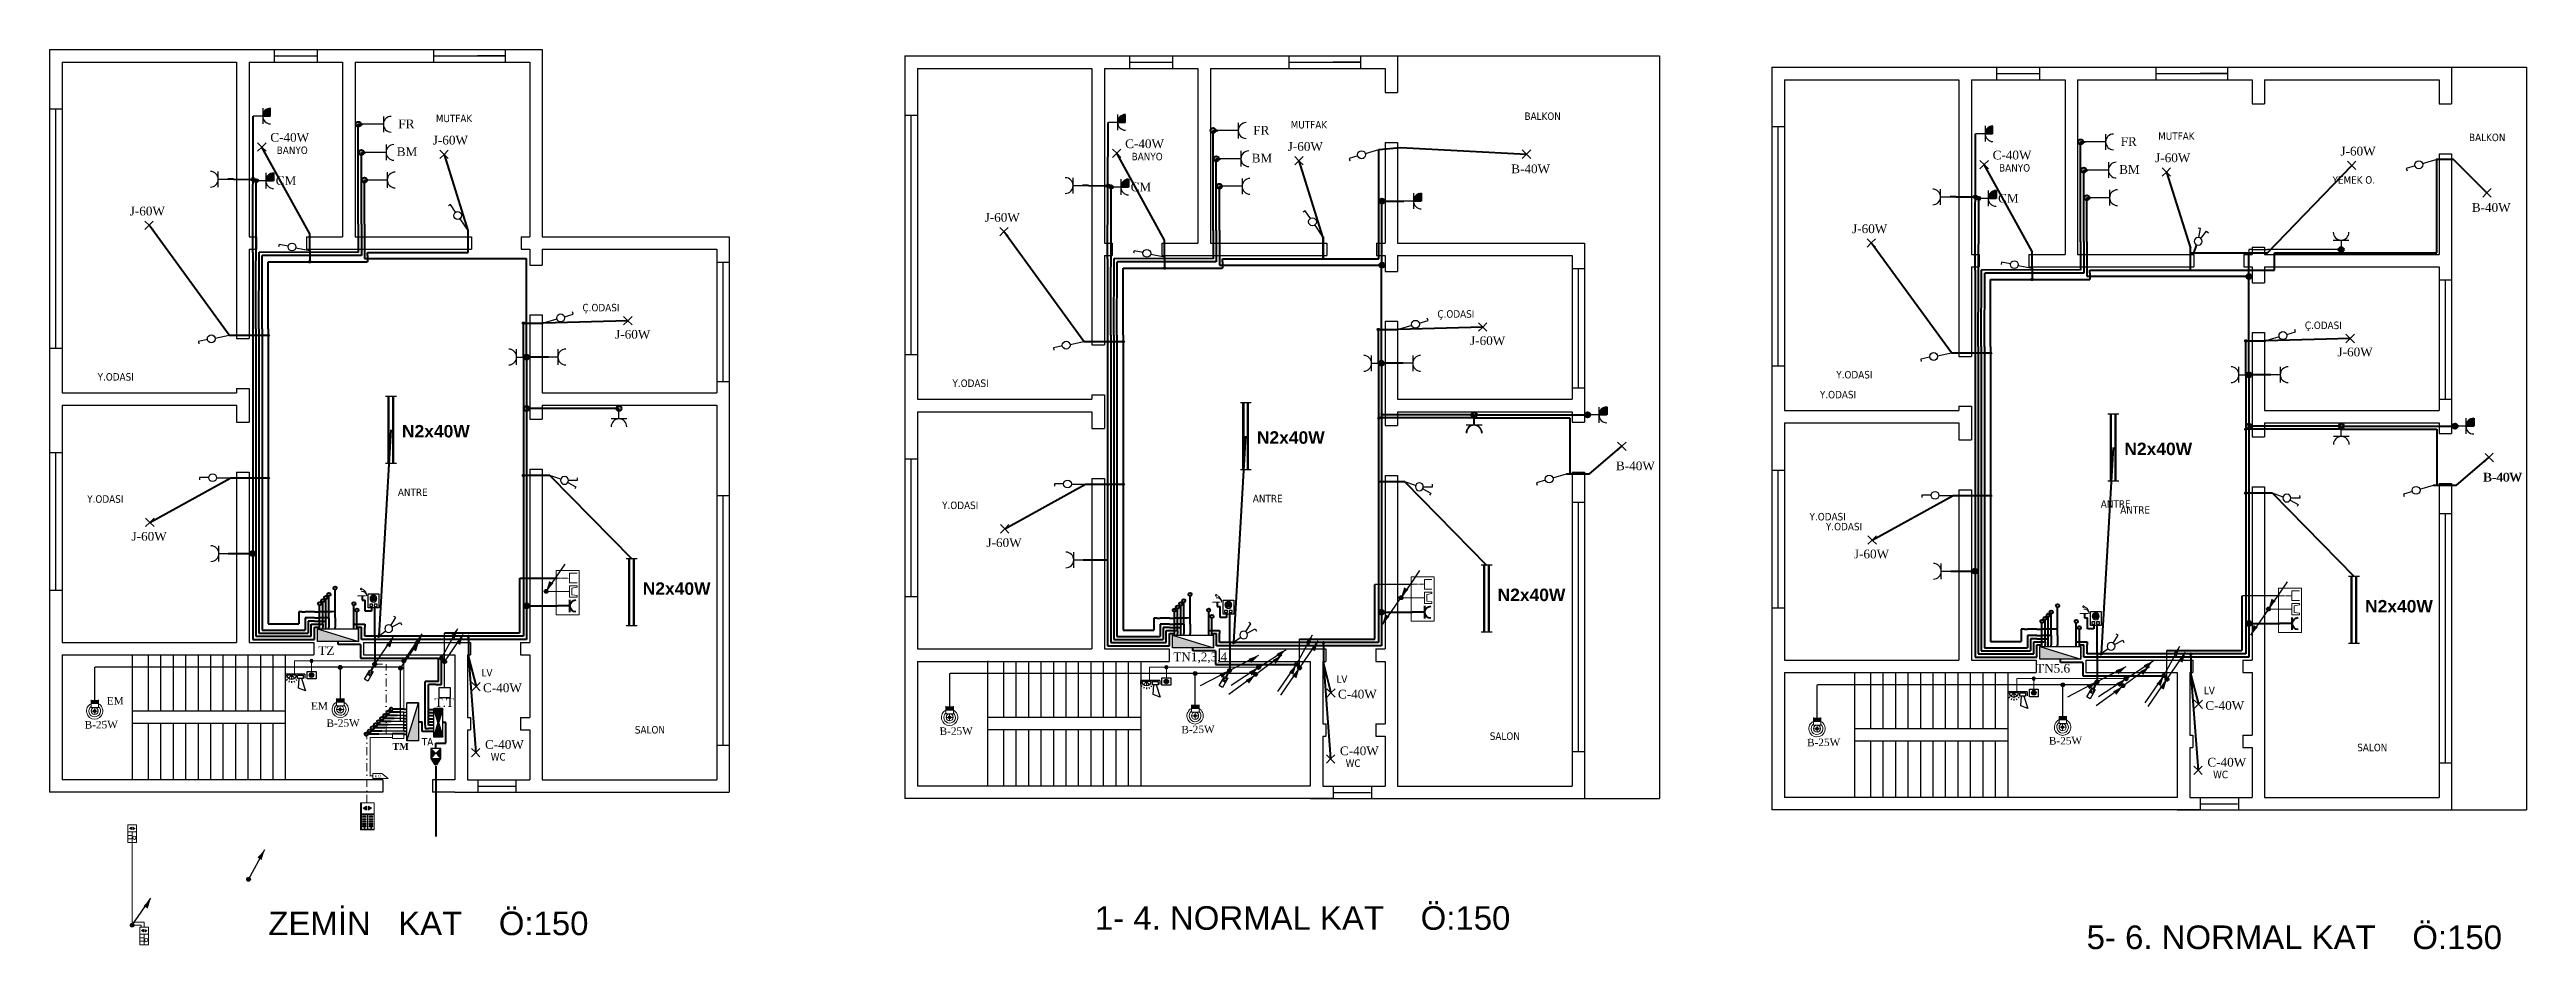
# Model space of a CAD drawing. Header units: millimetres. Extents: x 635 to 12891, y 1434 to 3689.
# Drawn here: x 3298 to 7270, y 1695 to 3137 of the extents above; entities that cross this region are included whole.
import ezdxf

# ---------------------------------------------------------------- set-up
doc = ezdxf.new("R2010")
doc.units = ezdxf.units.MM
for name, pattern in [('ACAD_ISO02W100', [15, 12, -3]), ('ACAD_ISO12W100', [21, 12, -3, 0, -3, 0, -3]), ('DASHDOT', [25.4, 12.7, -6.35, 0, -6.35]), ('DIVIDE', [1.25, 0.5, -0.25, 0, -0.25, 0, -0.25]), ('DUZ', [0]), ('HIDDEN', [0.375, 0.25, -0.125])]:
    doc.linetypes.add(name, pattern=pattern)
for name, color, linetype, lineweight in [('ARM', 1, 'Continuous', 40), ('ARMATUR', 3, 'Continuous', 20), ('AYD.LİNYESİ', 1, 'Continuous', 50), ('DİYAFON', 41, 'DASHDOT', 20), ('EHAT-TV', 7, 'Continuous', 20), ('EHAT_PRIZ', 4, 'Continuous', 50), ('ELEKT', 2, 'Continuous', 50), ('elk035', 3, 'Continuous', 30), ('hareketli  perde', 3, 'DUZ', 20), ('IR RADYATÖR', 6, 'DUZ', 20), ('K.OTM', 61, 'DASHDOT', 20), ('KORNA', 95, 'Continuous', 20), ('OK', 51, 'Continuous', 20), ('ZİL', 53, 'DASHDOT', 20)]:
    doc.layers.add(name, color=color, linetype=linetype, lineweight=lineweight)
for name, color, linetype in [('AYD', 10, 'Continuous'), ('E_BL_YAN', 7, 'Continuous'), ('H', 3, 'Continuous'), ('hat', 3, 'Continuous'), ('NORMAL', 70, 'Continuous'), ('priz', 4, 'Continuous'), ('S', 2, 'Continuous'), ('SEMBOLLER', 7, 'Continuous'), ('TELEFON', 3, 'HIDDEN'), ('TEVZİ PANO', 70, 'Continuous'), ('YAZI', 7, 'Continuous'), ('ışık', 1, 'Continuous')]:
    doc.layers.add(name, color=color, linetype=linetype)
doc.styles.add('ALT', font='times.ttf', dxfattribs={"height": 20})
doc.styles.add('ELK', font='tahoma.ttf')
doc.styles.add('EREN', font='1simpl~1.shx', dxfattribs={"height": 2})
doc.styles.add('MEKAN', font='times.ttf')
doc.styles.get("Standard").update_dxf_attribs({"font": 'arial.ttf'})
doc.styles.add('TXTX', font='arial.ttf')

msp = doc.modelspace()

# ---------------------------------------------------------------- texts
at = {"style": 'MEKAN'}
for s, p in [('FR', (3857.3, 3010.6)), ('C-40W', (3652, 2989)), ('BM', (3854.8, 2966)), ('J-60W', (3912.6, 2984.6)), ('C-40W', (5022.8, 2978.8)), ('FR', (5228.2, 3000.4)), ('J-60W', (5283.5, 2974.5)), ('FR', (6619.2, 2982.3)), ('FR', (6619.2, 2982.3)), ('J-60W', (6971.6, 2967)), ('BM', (5225.7, 2955.8)), ('B-40W', (5641.9, 2938.6)), ('C-40W', (6413.8, 2960.7)), ('C-40W', (6413.8, 2960.7)), ('BM', (6616.7, 2937.6)), ('BM', (6616.7, 2937.6)), ('J-60W', (6674.5, 2956.3)), ('J-60W', (6674.5, 2956.3)), ('CM', (3660.7, 2919.7)), ('CM', (5031.6, 2909.6)), ('CM', (6422.6, 2891.4)), ('CM', (6422.6, 2891.4)), ('J-60W', (3426.6, 2871)), ('J-60W', (4797.5, 2860.8)), ('B-40W', (7182.2, 2876.7)), ('J-60W', (6188.5, 2842.6)), ('J-60W', (6188.5, 2842.6)), ('J-60W', (4205, 2673.5)), ('J-60W', (5575.9, 2663.3)), ('J-60W', (6966.9, 2645.2)), ('J-60W', (6966.9, 2645.2)), ('B-40W', (5809.9, 2462.7)), ('B-40W', (7200.1, 2444.6)), ('B-40W', (7200.9, 2444.5)), ('J-60W', (3429.5, 2349.8)), ('J-60W', (4800.4, 2339.7)), ('J-60W', (6191.4, 2321.5)), ('J-60W', (6191.4, 2321.5)), ('TZ', (3729.1, 2166.8)), ('TN1,2,3,4', (5100, 2156.7)), ('TN5.6', (6483.5, 2138.4)), ('C-40W', (3993.1, 2107.1)), ('C-40W', (5364, 2097)), ('T.T', (3915.4, 2083.5)), ('C-40W', (6755, 2078.8)), ('C-40W', (6755, 2078.8)), ('C-40W', (3996.3, 2016.3)), ('C-40W', (5367.2, 2006.1)), ('C-40W', (6758.2, 1987.9)), ('C-40W', (6758.2, 1987.9))]:
    msp.add_text(s, height=14, dxfattribs=at).set_placement(p)
at = {"color": 2, "style": 'TXTX'}
for s, p in [('ZEMİN   KAT    Ö:150', (3648.8, 1717.8)), ('1- 4. NORMAL KAT    Ö:150', (4974.4, 1726.4)), ('5- 6. NORMAL KAT    Ö:150', (6564.6, 1695.5))]:
    msp.add_text(s, height=37.8, dxfattribs=at).set_placement(p)
at = {"color": 7, "char_height": 20, "width": 137.34, "attachment_point": 2}
for insert in [(3917.5, 2535.2), (5288.4, 2525.1), (6679.4, 2506.9), (6679.4, 2506.9), (4303.6, 2283.1), (5674.4, 2273), (7065.4, 2254.8), (7065.4, 2254.8)]:
    msp.add_mtext('{\\fArial|b1|i0|c162|p34;N2x40W}', dxfattribs=dict(at, insert=insert))
at = {"color": 6, "lineweight": 211, "char_height": 2.5, "attachment_point": 1}
for s, insert in [('{\\C9;\\c13289671;3}', (3745.3, 2265.1)), ('{\\C9;\\c13289671;7}', (3755.4, 2275.4)), ('{\\C9;\\c13289671;7}', (5126.3, 2265.2)), ('{\\C9;\\c13289671;4}', (3730.3, 2250)), ('{\\C9;\\c13289671;1}', (3735.2, 2255)), ('{\\C9;\\c13289671;2}', (3740.3, 2260)), ('{\\C9;\\c13289671;6}', (3785.3, 2250)), ('{\\C9;\\c13289671;5}', (3790.2, 2240)), ('{\\C9;\\c13289671;4}', (5101.2, 2239.8)), ('{\\C9;\\c13289671;1}', (5106.1, 2244.9)), ('{\\C9;\\c13289671;2}', (5111.2, 2249.9)), ('{\\C9;\\c13289671;3}', (5116.2, 2255)), ('{\\C9;\\c13289671;6}', (5156.2, 2239.9)), ('{\\C9;\\c13289671;5}', (5161.1, 2229.8)), ('{\\C9;\\c13289671;1}', (6497.1, 2226.7)), ('{\\C9;\\c13289671;1}', (6497.1, 2226.7)), ('{\\C9;\\c13289671;2}', (6502.1, 2231.7)), ('{\\C9;\\c13289671;2}', (6502.1, 2231.7)), ('{\\C9;\\c13289671;3}', (6507.2, 2236.8)), ('{\\C9;\\c13289671;3}', (6507.2, 2236.8)), ('{\\C9;\\c13289671;7}', (6517.3, 2247)), ('{\\C9;\\c13289671;7}', (6517.3, 2247)), ('{\\C9;\\c13289671;4}', (6492.2, 2221.7)), ('{\\C9;\\c13289671;4}', (6492.2, 2221.7)), ('{\\C9;\\c13289671;6}', (6547.1, 2221.7)), ('{\\C9;\\c13289671;6}', (6547.1, 2221.7)), ('{\\C9;\\c13289671;5}', (6552.1, 2211.6)), ('{\\C9;\\c13289671;5}', (6552.1, 2211.6))]:
    msp.add_mtext_dynamic_manual_height_columns(s, width=5.728, gutter_width=12.5, heights=[0], dxfattribs=dict(at, insert=insert))
at = {"color": 6, "lineweight": 211, "char_height": 2.5, "attachment_point": 1, "rotation": 90}
for s, insert in [('{\\C9;\\c13289671;A5}', (3829.4, 2062.7)), ('{\\C9;\\c13289671;A6}', (3834.4, 2067.7)), ('{\\C9;\\c13289671;A7}', (3839.4, 2072.7)), ('{\\C9;\\c13289671;A8}', (3844.4, 2077.7)), ('{\\C9;\\c13289671;A9}', (3804.4, 2037.7)), ('{\\C9;\\c13289671;A1}', (3809.4, 2042.7)), ('{\\C9;\\c13289671;A1}', (3809.4, 2042.7)), ('{\\C9;\\c13289671;A2}', (3814.4, 2047.7)), ('{\\C9;\\c13289671;A3}', (3819.4, 2052.7)), ('{\\C9;\\c13289671;A4}', (3824.4, 2057.7))]:
    msp.add_mtext_dynamic_manual_height_columns(s, width=5.728, gutter_width=12.5, heights=[0], dxfattribs=dict(at, insert=insert))
at = {"layer": 'K.OTM', "linetype": 'Continuous', "style": 'EREN', "width": 0.7}
msp.add_text('K.O.', height=4.91, dxfattribs=at).set_placement((3819.6, 1970))
at = {"layer": 'NORMAL', "style": 'ALT'}
for s, p in [('EM', (3389.9, 2087.1)), ('EM', (3717.2, 2078.8)), ('B-25W', (3354.4, 2048.7)), ('B-25W', (3742.2, 2051.3)), ('B-25W', (4725.3, 2038.5)), ('B-25W', (5113.1, 2041.1)), ('B-25W', (6116.3, 2020.3)), ('B-25W', (6504.1, 2023))]:
    msp.add_text(s, height=12, rotation=0.8945, dxfattribs=at).set_placement(p)
at = {"layer": 'NORMAL', "insert": (3847.8, 2025.5), "char_height": 10.8, "width": 136.997, "attachment_point": 1, "style": 'ALT'}
msp.add_mtext('{\\fBookman Old Style|b1|i0|c162|p18;TM}', dxfattribs=at)
at = {"layer": 'YAZI', "color": 2, "style": 'ELK'}
for s, p in [('MUTFAK', (3917.4, 3020.4)), ('MUTFAK', (3917.4, 3020.4)), ('MUTFAK', (5288.3, 3010.3)), ('MUTFAK', (5288.3, 3010.3)), ('BALKON', (5663.2, 3024)), ('BANYO', (3662.3, 2969.4)), ('BANYO', (3662.3, 2969.4)), ('MUTFAK', (6679.3, 2992.1)), ('MUTFAK', (6679.3, 2992.1)), ('MUTFAK', (6679.3, 2992.1)), ('BALKON', (7177.8, 2990)), ('BANYO', (5033.2, 2959.3)), ('BANYO', (5033.2, 2959.3)), ('BANYO', (6424.2, 2941.1)), ('BANYO', (6424.2, 2941.1)), ('BANYO', (6424.2, 2941.1)), ('YEMEK O.', (6958.9, 2921.8)), ('Ç.ODASI', (4152.6, 2717.3)), ('Ç.ODASI', (4152.6, 2717.3)), ('Ç.ODASI', (5523.5, 2707.1)), ('Ç.ODASI', (5523.5, 2707.1)), ('Ç.ODASI', (6914.5, 2688.9)), ('Ç.ODASI', (6914.5, 2688.9)), ('Ç.ODASI', (6914.5, 2688.9)), ('Y.ODASI', (6163.1, 2609.8)), ('Y.ODASI', (3375.1, 2606.3)), ('Y.ODASI', (3375.1, 2606.3)), ('Y.ODASI', (4745.9, 2596.1)), ('Y.ODASI', (4745.9, 2596.1)), ('Y.ODASI', (6136.9, 2577.9)), ('Y.ODASI', (6136.9, 2577.9)), ('Y.ODASI', (3358.4, 2410.6)), ('Y.ODASI', (3358.4, 2410.6)), ('ANTRE', (3856.6, 2421.4)), ('ANTRE', (3856.6, 2421.4)), ('ANTRE', (5227.5, 2411.3)), ('ANTRE', (5227.5, 2411.3)), ('Y.ODASI', (4729.3, 2400.5)), ('Y.ODASI', (4729.3, 2400.5)), ('Y.ODASI', (6120.3, 2382.3)), ('Y.ODASI', (6120.3, 2382.3)), ('ANTRE', (6587.3, 2402.7)), ('ANTRE', (6618.5, 2393.1)), ('ANTRE', (6618.5, 2393.1)), ('Y.ODASI', (6146.5, 2366.4)), ('LV', (3990.7, 2132.3)), ('LV', (3990.7, 2132.3)), ('LV', (5361.6, 2122.1)), ('LV', (5361.6, 2122.1)), ('LV', (6752.6, 2103.9)), ('LV', (6752.6, 2103.9)), ('LV', (6752.6, 2103.9)), ('TA', (3895, 2021.7)), ('SALON', (4236.6, 2040.9)), ('SALON', (4236.6, 2040.9)), ('SALON', (5607.5, 2030.7)), ('SALON', (5607.5, 2030.7)), ('WC', (4005.5, 1997.5)), ('WC', (4005.5, 1997.5)), ('WC', (5376.4, 1987.4)), ('WC', (5376.4, 1987.4)), ('SALON', (6998.5, 2012.5)), ('WC', (6767.4, 1969.2)), ('WC', (6767.4, 1969.2)), ('WC', (6767.4, 1969.2))]:
    msp.add_text(s, height=12, dxfattribs=at).set_placement(p)

# ---------------------------------------------------------------- blocks, each defined once
blk = doc.blocks.new('P2X36')
at = {"layer": 'H', "color": 1}
for p, q in [((-53.5, 9.1), (-53.5, -8.4)), ((53.5, -8.4), (53.5, 9.1))]:
    blk.add_line(p, q, dxfattribs=at)
at = {"layer": 'H', "color": 2}
for points in [[(-53.5, 3.7, 3.8, 3.8, 0), (53.5, 3.7, 1.6, 1.6, 0)], [(-53.5, -3.7, 3.8, 3.8, 0), (53.5, -3.7, 1.6, 1.6, 0)]]:
    blk.add_lwpolyline(points, format="xyseb", dxfattribs=at)
blk = doc.blocks.new('NORA')
for p, q in [((0, 0.228), (-0.032, 0.228)), ((0, 0.105), (0, 0.228))]:
    blk.add_line(p, q)
blk.add_circle((0, 0.053), 0.0525)
blk = doc.blocks.new('A')
at = {"layer": 'S', "xscale": 100, "yscale": 100, "zscale": 100, "rotation": 180}
blk.add_blockref('NORA', (0, 0), dxfattribs=at)
blk = doc.blocks.new('K')
at = {"layer": 'S', "color": 2}
for p, q in [((-4.5, 22.2), (-7.6, 21.3)), ((-1.4, 10.3), (-4.5, 22.2)), ((1.4, 10.3), (4.5, 22.2)), ((4.5, 22.2), (7.6, 21.3))]:
    blk.add_line(p, q, dxfattribs=at)
blk.add_circle((0, 5.2), 5.25, dxfattribs=at)
blk = doc.blocks.new('B')
at = {"layer": 'hat'}
blk.add_hatch(color=256, dxfattribs=at).paths.add_polyline_path([(3, -0.1, 1), (-3, -0.1, 1)])
blk.add_circle((0, -0.1), 3, dxfattribs=at)
blk = doc.blocks.new('TEVZİ PANO')
at = {"layer": 'TEVZİ PANO'}
for p, q in [((-36.7, 0), (36.7, 0)), ((-36.7, -22.7), (-36.7, 0)), ((36.7, -22.7), (-36.7, 0)), ((-36.7, 0), (-36.7, -22.7)), ((36.7, 0), (36.7, -22.7)), ((36.7, -22.7), (-36.7, -22.7))]:
    blk.add_line(p, q, dxfattribs=at)
blk.add_solid([(-36.7, 0), (36.7, 0), (36.6, -22.6)], dxfattribs=at)
at = {"layer": 'hareketli  perde', "linetype": 'ByBlock', "flags": 3}
blk.add_attdef('TEVZİ-PANO', (45.2, -17), '', height=10, dxfattribs=at)
blk = doc.blocks.new('KAAC')
at = {"layer": 'SEMBOLLER', "color": 9}
for p, q in [((-0.081, 0.306), (0.081, 0.306)), ((-0.081, 0.29), (0.081, 0.29)), ((-0.078, 0.322), (0.078, 0.322)), ((-0.078, 0.274), (0.078, 0.274)), ((-0.071, 0.338), (0.071, 0.338)), ((-0.071, 0.258), (0.071, 0.258)), ((-0.059, 0.354), (0.059, 0.354)), ((-0.059, 0.242), (0.059, 0.242)), ((-0.039, 0.37), (0.039, 0.37)), ((-0.039, 0.226), (0.039, 0.226))]:
    blk.add_line(p, q, dxfattribs=at)
at = {"layer": 'SEMBOLLER', "color": 4}
blk.add_lwpolyline([(-0.175, 0.45), (-0.175, 0), (0.175, 0), (0.175, 0.45)], close=True, dxfattribs=at)
at = {"layer": 'SEMBOLLER', "color": 3}
for points in [[(-0.123, 0.045), (-0.123, 0.12), (-0.028, 0.12), (-0.028, 0.045)], [(0.028, 0.045), (0.028, 0.12), (0.123, 0.12), (0.123, 0.045)]]:
    blk.add_lwpolyline(points, close=True, dxfattribs=at)
at = {"layer": 'SEMBOLLER', "color": 2}
blk.add_circle((0, 0.298), 0.112, dxfattribs=at)
at = {"layer": 'SEMBOLLER', "color": 9}
for start, end in [(174.37807, 185.62193), (150.67131, 162.90893), (197.09107, 209.32869), (118.15501, 136.70565), (223.29435, 241.84499), (43.29435, 61.84499), (298.15501, 316.70565), (17.09107, 29.32869), (330.67131, 342.90893), (354.37807, 5.62193)]:
    blk.add_arc((0, 0.298), 0.0817, start, end, dxfattribs=at)
blk = doc.blocks.new('ISIKLIALARMSIRENI')
for p, q in [((0, -322), (0, 322)), ((0, 322), (139, 322)), ((40, -26), (40, 268)), ((40, 121), (144, 225)), ((40, 121), (144, 17)), ((40, 121), (187, 121)), ((183, 263), (217, 298)), ((226, 198), (271, 216)), ((226, 44), (271, 25)), ((242, 121), (290, 121)), ((0, -322), (139, -322)), ((144, -80), (40, -80)), ((40, -80), (40, -268)), ((40, -268), (144, -268)), ((144, -268), (144, -80)), ((472, -105), (144, -130)), ((144, -206), (558, -340)), ((183, -22), (217, -56)), ((558, -340), (472, -105))]:
    blk.add_line(p, q)
blk.add_arc((40, 121), 147, 270, 90)
blk = doc.blocks.new('ÜÇLÜ GRUP(TEL-TV-PRİZ)')
at = {"layer": 'EHAT-TV', "linetype": 'Continuous'}
blk.add_line((21.5, -2), (1.6, -2), dxfattribs=at)
at = {"layer": 'EHAT-TV', "color": 7, "lineweight": 20}
blk.add_lwpolyline([(25.1, 3.4), (33.5, 4.6), (33.5, 7), (21.5, 7), (21.5, -11), (33.5, -11), (33.5, -8.6), (25.1, -7.4), (25.1, 3.4)], dxfattribs=at)
at = {"layer": 'EHAT_PRIZ'}
for p, q in [((22.1, 21.2), (1.9, 21.2)), ((22.1, 31.3), (22.1, 11.2))]:
    blk.add_line(p, q, dxfattribs=at)
blk.add_arc((31.7, 21.2), 9.6, 90, 270, dxfattribs=at)
at = {"layer": 'OK'}
blk.add_lwpolyline([(0, 35.7), (37, 35.7), (37, -35.7), (0, -35.7)], close=True, dxfattribs=at)
at = {"layer": 'TELEFON', "color": 3, "linetype": 'DIVIDE', "lineweight": 20}
blk.add_line((21.5, -23.5), (1.6, -23.5), dxfattribs=at)
at = {"layer": 'TELEFON', "color": 3, "linetype": 'Continuous', "lineweight": 20}
for p, q in [((21.5, -15.8), (33.5, -15.8)), ((21.5, -31.1), (21.5, -15.8)), ((33.5, -31.1), (21.5, -31.1))]:
    blk.add_line(p, q, dxfattribs=at)

# ---------------------------------------------------------------- hatches: boundary and pattern name
at = {"lineweight": 211}
h = msp.add_hatch(color=256, dxfattribs=at)
h.dxf.hatch_style = 1
h.paths.add_polyline_path([(3652.4, 3042.8, 0.414214), (3639.8, 3030.2), (3652.4, 3030.2)])
h = msp.add_hatch(color=256, dxfattribs=at)
h.dxf.hatch_style = 1
h.paths.add_polyline_path([(3788.9, 3017.1, 0.414214), (3793, 3013.1), (3793, 3017.1), (3797.1, 3017.1, 1)])
h.paths.add_polyline_path([(3797.1, 3017.1), (3793, 3017.1), (3793, 3013.1, 0.414214)], flags=17)
h.paths.add_polyline_path([(3793.9, 2972, 0.414214), (3798, 2967.9), (3798, 2972), (3802.1, 2972, 1)])
h.paths.add_polyline_path([(3802.1, 2972), (3798, 2972), (3798, 2967.9, 0.414214)], flags=17)
h.paths.add_polyline_path([(3798.9, 2927.7, 0.414214), (3803, 2923.7), (3803, 2927.7), (3806.5, 2927.7), (3807.1, 2927.7, 1)])
h.paths.add_polyline_path([(3807.1, 2927.7), (3806.5, 2927.7), (3803, 2927.7), (3803, 2923.7, 0.414214)], flags=17)
h = msp.add_hatch(color=256, dxfattribs=at)
h.dxf.hatch_style = 1
h.paths.add_polyline_path([(5023.3, 3032.7, 0.414214), (5010.7, 3020.1), (5023.3, 3020.1)])
h = msp.add_hatch(color=256, dxfattribs=at)
h.dxf.hatch_style = 1
h.paths.add_polyline_path([(5159.8, 3007, 0.414214), (5163.9, 3002.9), (5163.9, 3007), (5167.9, 3007, 1)])
h.paths.add_polyline_path([(5167.9, 3007), (5163.9, 3007), (5163.9, 3002.9, 0.414214)], flags=17)
h.paths.add_polyline_path([(5164.8, 2961.8, 0.414214), (5168.9, 2957.7), (5168.9, 2961.8), (5172.9, 2961.8, 1)])
h.paths.add_polyline_path([(5172.9, 2961.8), (5168.9, 2961.8), (5168.9, 2957.7, 0.414214)], flags=17)
h.paths.add_polyline_path([(5169.8, 2917.6, 0.414214), (5173.9, 2913.5), (5173.9, 2917.6), (5177.4, 2917.6), (5177.9, 2917.6, 1)])
h.paths.add_polyline_path([(5177.9, 2917.6), (5177.4, 2917.6), (5173.9, 2917.6), (5173.9, 2913.5, 0.414214)], flags=17)
h = msp.add_hatch(color=256, dxfattribs=at)
h.dxf.hatch_style = 1
h.paths.add_polyline_path([(6414.3, 3014.5, 0.414214), (6401.7, 3001.9), (6414.3, 3001.9)])
h = msp.add_hatch(color=256, dxfattribs=at)
h.dxf.hatch_style = 1
h.paths.add_polyline_path([(6414.3, 3014.5, 0.414214), (6401.7, 3001.9), (6414.3, 3001.9)])
h = msp.add_hatch(color=256, dxfattribs=at)
h.dxf.hatch_style = 1
h.paths.add_polyline_path([(6550.8, 2988.8, 0.414214), (6554.9, 2984.7), (6554.9, 2988.8), (6558.9, 2988.8, 1)])
h.paths.add_polyline_path([(6558.9, 2988.8), (6554.9, 2988.8), (6554.9, 2984.7, 0.414214)], flags=17)
h.paths.add_polyline_path([(6555.8, 2943.6, 0.414214), (6559.9, 2939.6), (6559.9, 2943.6), (6563.9, 2943.6, 1)])
h.paths.add_polyline_path([(6563.9, 2943.6), (6559.9, 2943.6), (6559.9, 2939.6, 0.414214)], flags=17)
h.paths.add_polyline_path([(6560.8, 2899.4, 0.414214), (6564.9, 2895.4), (6564.9, 2899.4), (6568.4, 2899.4), (6568.9, 2899.4, 1)])
h.paths.add_polyline_path([(6568.9, 2899.4), (6568.4, 2899.4), (6564.9, 2899.4), (6564.9, 2895.4, 0.414214)], flags=17)
h = msp.add_hatch(color=256, dxfattribs=at)
h.dxf.hatch_style = 1
h.paths.add_polyline_path([(6550.8, 2988.8, 0.414214), (6554.9, 2984.7), (6554.9, 2988.8), (6558.9, 2988.8, 1)])
h.paths.add_polyline_path([(6558.9, 2988.8), (6554.9, 2988.8), (6554.9, 2984.7, 0.414214)], flags=17)
h.paths.add_polyline_path([(6555.8, 2943.6, 0.414214), (6559.9, 2939.6), (6559.9, 2943.6), (6563.9, 2943.6, 1)])
h.paths.add_polyline_path([(6563.9, 2943.6), (6559.9, 2943.6), (6559.9, 2939.6, 0.414214)], flags=17)
h.paths.add_polyline_path([(6560.8, 2899.4, 0.414214), (6564.9, 2895.4), (6564.9, 2899.4), (6568.4, 2899.4), (6568.9, 2899.4, 1)])
h.paths.add_polyline_path([(6568.9, 2899.4), (6568.4, 2899.4), (6564.9, 2899.4), (6564.9, 2895.4, 0.414214)], flags=17)
h = msp.add_hatch(color=256, dxfattribs=at)
h.dxf.hatch_style = 1
h.paths.add_polyline_path([(3657.4, 2939.2, 0.414214), (3644.8, 2926.6), (3657.4, 2926.6)])
h = msp.add_hatch(color=256, dxfattribs=at)
h.dxf.hatch_style = 1
h.paths.add_polyline_path([(3626.7, 2928.8, 0.413087), (3624.2, 2931.3), (3624.2, 2926.4, 0.415341)])
h.paths.add_polyline_path([(3624.2, 2931.3, 0.414214), (3621.8, 2928.8), (3624.2, 2928.8)])
h.paths.add_polyline_path([(3624.2, 2928.8), (3621.8, 2928.8, 0.414214), (3624.2, 2926.4)])
h = msp.add_hatch(color=256, dxfattribs=at)
h.dxf.hatch_style = 1
h.paths.add_polyline_path([(3626.9, 2926.6, 0.414214), (3629.6, 2923.9), (3629.6, 2926.6), (3632.3, 2926.6, 1)])
h.paths.add_polyline_path([(3632.3, 2926.6), (3629.6, 2926.6), (3629.6, 2923.9, 0.414214)], flags=17)
h = msp.add_hatch(color=256, dxfattribs=at)
h.dxf.hatch_style = 1
h.paths.add_polyline_path([(4997.5, 2918.6, 0.413087), (4995.1, 2921.1), (4995.1, 2916.2, 0.415341)])
h.paths.add_polyline_path([(4995.1, 2921.1, 0.414214), (4992.6, 2918.7), (4995.1, 2918.6)])
h.paths.add_polyline_path([(4995.1, 2918.6), (4992.6, 2918.7, 0.414214), (4995.1, 2916.2)])
h = msp.add_hatch(color=256, dxfattribs=at)
h.dxf.hatch_style = 1
h.paths.add_polyline_path([(4997.8, 2916.5, 0.414214), (5000.5, 2913.8), (5000.5, 2916.5), (5003.2, 2916.5, 1)])
h.paths.add_polyline_path([(5003.2, 2916.5), (5000.5, 2916.5), (5000.5, 2913.8, 0.414214)], flags=17)
h = msp.add_hatch(color=256, dxfattribs=at)
h.dxf.hatch_style = 1
h.paths.add_polyline_path([(5028.3, 2929.1, 0.414214), (5015.7, 2916.5), (5028.3, 2916.5)])
h = msp.add_hatch(color=256, dxfattribs=at)
h.dxf.hatch_style = 1
h.paths.add_polyline_path([(5497.7, 2894), (5497.7, 2906.6, 0.414214), (5485.1, 2894)])
h = msp.add_hatch(color=256, dxfattribs=at)
h.dxf.hatch_style = 1
h.paths.add_polyline_path([(6388.5, 2900.5, 0.413087), (6386.1, 2902.9), (6386.1, 2898, 0.415341)])
h.paths.add_polyline_path([(6386.1, 2902.9, 0.414214), (6383.6, 2900.5), (6386.1, 2900.5)])
h.paths.add_polyline_path([(6386.1, 2900.5), (6383.6, 2900.5, 0.414214), (6386.1, 2898)])
h = msp.add_hatch(color=256, dxfattribs=at)
h.dxf.hatch_style = 1
h.paths.add_polyline_path([(6388.5, 2900.5, 0.413087), (6386.1, 2902.9), (6386.1, 2898, 0.415341)])
h.paths.add_polyline_path([(6386.1, 2902.9, 0.414214), (6383.6, 2900.5), (6386.1, 2900.5)])
h.paths.add_polyline_path([(6386.1, 2900.5), (6383.6, 2900.5, 0.414214), (6386.1, 2898)])
h = msp.add_hatch(color=256, dxfattribs=at)
h.dxf.hatch_style = 1
h.paths.add_polyline_path([(6388.8, 2898.3, 0.414214), (6391.5, 2895.6), (6391.5, 2898.3), (6394.1, 2898.3, 1)])
h.paths.add_polyline_path([(6394.1, 2898.3), (6391.5, 2898.3), (6391.5, 2895.6, 0.414214)], flags=17)
h = msp.add_hatch(color=256, dxfattribs=at)
h.dxf.hatch_style = 1
h.paths.add_polyline_path([(6388.8, 2898.3, 0.414214), (6391.5, 2895.6), (6391.5, 2898.3), (6394.1, 2898.3, 1)])
h.paths.add_polyline_path([(6394.1, 2898.3), (6391.5, 2898.3), (6391.5, 2895.6, 0.414214)], flags=17)
h = msp.add_hatch(color=256, dxfattribs=at)
h.dxf.hatch_style = 1
h.paths.add_polyline_path([(6419.3, 2910.9, 0.414214), (6406.7, 2898.3), (6419.3, 2898.3)])
h = msp.add_hatch(color=256, dxfattribs=at)
h.dxf.hatch_style = 1
h.paths.add_polyline_path([(6419.3, 2910.9, 0.414214), (6406.7, 2898.3), (6419.3, 2898.3)])
h = msp.add_hatch(color=256, dxfattribs=at)
h.dxf.hatch_style = 1
h.paths.add_polyline_path([(5430.6, 2894, 0.414214), (5434.6, 2889.9), (5434.6, 2894), (5438.7, 2894, 1)])
h.paths.add_polyline_path([(5438.7, 2894), (5434.6, 2894), (5434.6, 2889.9, 0.414214)], flags=17)
h = msp.add_hatch(color=256, dxfattribs=at)
h.dxf.hatch_style = 1
h.paths.add_polyline_path([(6968.6, 2816.2, 0.414214), (6972.7, 2812.1), (6972.7, 2816.2), (6976.8, 2816.2, 1)])
h.paths.add_polyline_path([(6976.8, 2816.2), (6972.7, 2816.2), (6972.7, 2812.1, 0.414214)], flags=17)
h = msp.add_hatch(color=256, dxfattribs=at)
h.dxf.hatch_style = 1
h.paths.add_polyline_path([(3714, 2796.7, 1), (3716.5, 2796.7, 1)])
h = msp.add_hatch(color=256, dxfattribs=at)
h.dxf.hatch_style = 1
h.paths.add_polyline_path([(5084.8, 2786.5, 1), (5087.3, 2786.5, 1)])
h = msp.add_hatch(color=256, dxfattribs=at)
h.dxf.hatch_style = 1
h.paths.add_polyline_path([(5434.6, 2795.2, 0.393264), (5430.5, 2791.5), (5434.6, 2791.5)])
h.paths.add_polyline_path([(5434.6, 2791.5), (5430.5, 2791.5, 0.023705), (5430.5, 2791.1, 0.420892), (5434.6, 2787)])
h.paths.add_polyline_path([(5434.6, 2795.2), (5434.6, 2791.5), (5434.6, 2787, 0.407566), (5438.6, 2791.1, 0.407566)])
h = msp.add_hatch(color=256, dxfattribs=at)
h.dxf.hatch_style = 1
h.paths.add_polyline_path([(6475.8, 2768.3, 1), (6478.3, 2768.3, 1)])
h = msp.add_hatch(color=256, dxfattribs=at)
h.dxf.hatch_style = 1
h.paths.add_polyline_path([(6475.8, 2768.3, 1), (6478.3, 2768.3, 1)])
h = msp.add_hatch(color=256, dxfattribs=at)
h.dxf.hatch_style = 1
h.paths.add_polyline_path([(6824.9, 2777, 0.393264), (6820.7, 2773.4), (6824.9, 2773.4)])
h.paths.add_polyline_path([(6824.9, 2773.4), (6820.7, 2773.4, 0.023705), (6820.7, 2773, 0.420892), (6824.9, 2768.9)])
h.paths.add_polyline_path([(6824.9, 2777), (6824.9, 2773.4), (6824.9, 2768.9, 0.407566), (6828.8, 2773, 0.407566)])
h = msp.add_hatch(color=256, dxfattribs=at)
h.dxf.hatch_style = 1
h.paths.add_polyline_path([(3648.8, 2680.3, 0.414214), (3647.5, 2679), (3648.8, 2679)])
h.paths.add_polyline_path([(3648.8, 2680.3), (3648.8, 2679), (3648.8, 2677.7, 0.414214), (3650, 2679, 0.414214)])
h.paths.add_polyline_path([(3648.8, 2679), (3647.5, 2679, 0.414214), (3648.8, 2677.7)])
h.paths.add_polyline_path([(3648.8, 2451.7), (3648.8, 2449.1, 0.414214), (3650, 2450.4, 0.414214)])
h.paths.add_polyline_path([(3648.8, 2451.7, 0.414214), (3647.5, 2450.4), (3648.8, 2450.4)])
h.paths.add_polyline_path([(3648.8, 2450.4), (3647.5, 2450.4, 0.414214), (3648.8, 2449.1)])
h = msp.add_hatch(color=256, dxfattribs=at)
h.dxf.hatch_style = 1
h.paths.add_polyline_path([(4056.7, 2698.3, 1), (4059.3, 2698.3, 1)])
h = msp.add_hatch(color=256, dxfattribs=at)
h.dxf.hatch_style = 1
h.paths.add_polyline_path([(5019.6, 2670.1, 0.414214), (5018.4, 2668.8), (5019.6, 2668.8)])
h.paths.add_polyline_path([(5019.6, 2670.1), (5019.6, 2668.8), (5019.6, 2667.6, 0.414214), (5020.9, 2668.8, 0.414214)])
h.paths.add_polyline_path([(5019.6, 2668.8), (5018.4, 2668.8, 0.414214), (5019.6, 2667.6)])
h.paths.add_polyline_path([(5019.6, 2441.5), (5019.6, 2439, 0.414214), (5020.9, 2440.2, 0.414214)])
h.paths.add_polyline_path([(5019.6, 2441.5, 0.414214), (5018.4, 2440.2), (5019.6, 2440.2)])
h.paths.add_polyline_path([(5019.6, 2440.2), (5018.4, 2440.2, 0.414214), (5019.6, 2439)])
h = msp.add_hatch(color=256, dxfattribs=at)
h.dxf.hatch_style = 1
h.paths.add_polyline_path([(5427.6, 2688.2, 1), (5430.1, 2688.2, 1)])
h = msp.add_hatch(color=256, dxfattribs=at)
h.dxf.hatch_style = 1
h.paths.add_polyline_path([(6818.6, 2670, 1), (6821.1, 2670, 1)])
h = msp.add_hatch(color=256, dxfattribs=at)
h.dxf.hatch_style = 1
h.paths.add_polyline_path([(6818.6, 2670, 1), (6821.1, 2670, 1)])
h = msp.add_hatch(color=256, dxfattribs=at)
h.dxf.hatch_style = 1
h.paths.add_polyline_path([(4063, 2648.2), (4063, 2644.1), (4067.1, 2644.1, 0.414214)])
h.paths.add_polyline_path([(4063, 2648.2, 0.413899), (4058.9, 2644.1), (4062.2, 2644.1), (4063, 2644.1)])
h.paths.add_polyline_path([(4067.1, 2644.1), (4063, 2644.1), (4062.2, 2644.1), (4058.9, 2644.1, 1.000536)])
h = msp.add_hatch(color=256, dxfattribs=at)
h.dxf.hatch_style = 1
h.paths.add_polyline_path([(5433.9, 2638), (5433.9, 2634), (5437.9, 2634, 0.414214)])
h.paths.add_polyline_path([(5433.9, 2638, 0.413899), (5429.8, 2634), (5433.1, 2634), (5433.9, 2634)])
h.paths.add_polyline_path([(5437.9, 2634), (5433.9, 2634), (5433.1, 2634), (5429.8, 2634, 1.000536)])
h = msp.add_hatch(color=256, dxfattribs=at)
h.dxf.hatch_style = 1
h.paths.add_polyline_path([(6410.6, 2651.9, 0.414214), (6409.4, 2650.7), (6410.6, 2650.7)])
h.paths.add_polyline_path([(6410.6, 2651.9), (6410.6, 2650.7), (6410.6, 2649.4, 0.414214), (6411.9, 2650.7, 0.414214)])
h.paths.add_polyline_path([(6410.6, 2650.7), (6409.4, 2650.7, 0.414214), (6410.6, 2649.4)])
h.paths.add_polyline_path([(6410.6, 2423.3), (6410.6, 2420.8, 0.414214), (6411.9, 2422.1, 0.414214)])
h.paths.add_polyline_path([(6410.6, 2423.3, 0.414214), (6409.4, 2422.1), (6410.6, 2422.1)])
h.paths.add_polyline_path([(6410.6, 2422.1), (6409.4, 2422.1, 0.414214), (6410.6, 2420.8)])
h = msp.add_hatch(color=256, dxfattribs=at)
h.dxf.hatch_style = 1
h.paths.add_polyline_path([(6410.6, 2651.9, 0.414214), (6409.4, 2650.7), (6410.6, 2650.7)])
h.paths.add_polyline_path([(6410.6, 2651.9), (6410.6, 2650.7), (6410.6, 2649.4, 0.414214), (6411.9, 2650.7, 0.414214)])
h.paths.add_polyline_path([(6410.6, 2650.7), (6409.4, 2650.7, 0.414214), (6410.6, 2649.4)])
h.paths.add_polyline_path([(6410.6, 2423.3), (6410.6, 2420.8, 0.414214), (6411.9, 2422.1, 0.414214)])
h.paths.add_polyline_path([(6410.6, 2423.3, 0.414214), (6409.4, 2422.1), (6410.6, 2422.1)])
h.paths.add_polyline_path([(6410.6, 2422.1), (6409.4, 2422.1, 0.414214), (6410.6, 2420.8)])
h = msp.add_hatch(color=256, dxfattribs=at)
h.dxf.hatch_style = 1
h.paths.add_polyline_path([(6824.9, 2619.9), (6824.9, 2615.8), (6828.9, 2615.8, 0.414214)])
h.paths.add_polyline_path([(6824.9, 2619.9, 0.413899), (6820.8, 2615.8), (6824.1, 2615.8), (6824.9, 2615.8)])
h.paths.add_polyline_path([(6828.9, 2615.8), (6824.9, 2615.8), (6824.1, 2615.8), (6820.8, 2615.8, 1.000536)])
h = msp.add_hatch(color=256, dxfattribs=at)
h.dxf.hatch_style = 1
h.paths.add_polyline_path([(4063, 2565.9), (4063, 2561.7), (4067.1, 2561.7, 0.007886), (4067.1, 2561.8, 0.414214)])
h.paths.add_polyline_path([(4063, 2565.9, 0.414214), (4058.9, 2561.8, 0.414214), (4063, 2557.8)])
h.paths.add_polyline_path([(4067.1, 2561.7), (4063, 2561.7), (4063, 2557.8, 0.405005)])
h.paths.add_polyline_path([(4207.1, 2561.7), (4211.1, 2561.7), (4211.1, 2560.1), (4211.1, 2557.6, 0.414214), (4215.2, 2561.7, 1)])
h.paths.add_polyline_path([(4211.1, 2560.1), (4211.1, 2561.7), (4207.1, 2561.7, 0.414214), (4211.1, 2557.6)], flags=17)
h = msp.add_hatch(color=256, dxfattribs=at)
h.dxf.hatch_style = 1
h.paths.add_polyline_path([(5429.7, 2546.5), (5429.7, 2547.8, 0.358385), (5428.4, 2546.8)])
h.paths.add_polyline_path([(5429.7, 2546.5), (5428.4, 2546.8, 0.048612), (5428.4, 2546.5, 1), (5430.9, 2546.5, 0.414214), (5429.7, 2547.8)])
h = msp.add_hatch(color=256, dxfattribs=at)
h.dxf.hatch_style = 1
h.paths.add_polyline_path([(5433.9, 2555.7), (5433.9, 2551.5), (5437.9, 2551.5, 0.007886), (5437.9, 2551.7, 0.414214)])
h.paths.add_polyline_path([(5433.9, 2555.7, 0.414214), (5429.8, 2551.7, 0.414214), (5433.9, 2547.6)])
h.paths.add_polyline_path([(5437.9, 2551.5), (5433.9, 2551.5), (5433.9, 2547.6, 0.405005)])
h.paths.add_polyline_path([(5578, 2551.5), (5582, 2551.5), (5582, 2550), (5582, 2547.5, 0.414214), (5586.1, 2551.5, 1)])
h.paths.add_polyline_path([(5582, 2550), (5582, 2551.5), (5578, 2551.5, 0.414214), (5582, 2547.5)], flags=17)
h = msp.add_hatch(color=256, dxfattribs=at)
h.dxf.hatch_style = 1
h.paths.add_polyline_path([(5760.3, 2551.5), (5767.3, 2551.5), (5768.4, 2551.5, 1)])
h.paths.add_polyline_path([(5768.4, 2551.5), (5767.3, 2551.5), (5760.3, 2551.5, 1)])
h = msp.add_hatch(color=256, dxfattribs=at)
h.dxf.hatch_style = 1
h.paths.add_polyline_path([(5795.1, 2551.5), (5795.1, 2564.1, 0.414214), (5782.5, 2551.5)])
h = msp.add_hatch(color=256, dxfattribs=at)
h.dxf.hatch_style = 1
h.paths.add_polyline_path([(7185.3, 2533.4), (7185.3, 2546, 0.414214), (7172.7, 2533.4)])
h = msp.add_hatch(color=256, dxfattribs=at)
h.dxf.hatch_style = 1
h.paths.add_polyline_path([(6819.9, 2528.4), (6819.9, 2529.7, 0.358385), (6818.7, 2528.6)])
h.paths.add_polyline_path([(6819.9, 2528.4), (6818.7, 2528.6, 0.048612), (6818.6, 2528.4, 1), (6821.2, 2528.4, 0.414214), (6819.9, 2529.7)])
h = msp.add_hatch(color=256, dxfattribs=at)
h.dxf.hatch_style = 1
h.paths.add_polyline_path([(6824.9, 2537.6), (6824.9, 2533.4), (6828.9, 2533.4, 0.007886), (6828.9, 2533.5, 0.414214)])
h.paths.add_polyline_path([(6824.9, 2537.6, 0.414214), (6820.8, 2533.5, 0.414214), (6824.9, 2529.4)])
h.paths.add_polyline_path([(6828.9, 2533.4), (6824.9, 2533.4), (6824.9, 2529.4, 0.405005)])
h.paths.add_polyline_path([(6968.9, 2533.4), (6973, 2533.4), (6973, 2531.8), (6973, 2529.3, 0.414214), (6977.1, 2533.4, 1)])
h.paths.add_polyline_path([(6973, 2531.8), (6973, 2533.4), (6968.9, 2533.4, 0.414214), (6973, 2529.3)], flags=17)
h = msp.add_hatch(color=256, dxfattribs=at)
h.dxf.hatch_style = 1
h.paths.add_polyline_path([(6824.9, 2537.6), (6824.9, 2533.4), (6828.9, 2533.4, 0.007886), (6828.9, 2533.5, 0.414214)])
h.paths.add_polyline_path([(6824.9, 2537.6, 0.414214), (6820.8, 2533.5, 0.414214), (6824.9, 2529.4)])
h.paths.add_polyline_path([(6828.9, 2533.4), (6824.9, 2533.4), (6824.9, 2529.4, 0.405005)])
h.paths.add_polyline_path([(6968.9, 2533.4), (6973, 2533.4), (6973, 2531.8), (6973, 2529.3, 0.414214), (6977.1, 2533.4, 1)])
h.paths.add_polyline_path([(6973, 2531.8), (6973, 2533.4), (6968.9, 2533.4, 0.414214), (6973, 2529.3)], flags=17)
h = msp.add_hatch(color=256, dxfattribs=at)
h.dxf.hatch_style = 1
h.paths.add_polyline_path([(7151.3, 2533.3), (7158.3, 2533.3), (7159.4, 2533.3, 1)])
h.paths.add_polyline_path([(7159.4, 2533.3), (7158.3, 2533.3), (7151.3, 2533.3, 1)])
h = msp.add_hatch(color=256, dxfattribs=at)
h.dxf.hatch_style = 1
h.paths.add_polyline_path([(4058, 2454.2), (4058, 2455.5, 0.358385), (4056.8, 2454.5)])
h.paths.add_polyline_path([(4058, 2454.2), (4056.8, 2454.5, 0.048612), (4056.8, 2454.2, 1), (4059.3, 2454.2, 0.414214), (4058, 2455.5)])
h = msp.add_hatch(color=256, dxfattribs=at)
h.dxf.hatch_style = 1
h.paths.add_polyline_path([(6819.9, 2425.9), (6819.9, 2427.2, 0.358385), (6818.6, 2426.2)])
h.paths.add_polyline_path([(6819.9, 2425.9), (6818.6, 2426.2, 0.048612), (6818.6, 2425.9, 1), (6821.1, 2425.9, 0.414214), (6819.9, 2427.2)])
h = msp.add_hatch(color=256, dxfattribs=at)
h.dxf.hatch_style = 1
h.paths.add_polyline_path([(3623.8, 2333.2, 0.414214), (3619.7, 2329.1), (3623.8, 2329.1)])
h.paths.add_polyline_path([(3623.8, 2333.2), (3623.8, 2325.1, 0.414214), (3627.8, 2329.1, 0.414214)])
h.paths.add_polyline_path([(3623.8, 2329.1), (3619.7, 2329.1, 0.414214), (3623.8, 2325.1)])
h = msp.add_hatch(color=256, dxfattribs=at)
h.dxf.hatch_style = 1
h.paths.add_polyline_path([(6385.6, 2304.9, 0.414214), (6381.6, 2300.8), (6385.6, 2300.8)])
h.paths.add_polyline_path([(6385.6, 2304.9), (6385.6, 2296.7, 0.414214), (6389.7, 2300.8, 0.414214)])
h.paths.add_polyline_path([(6385.6, 2300.8), (6381.6, 2300.8, 0.414214), (6385.6, 2296.7)])
h = msp.add_hatch(color=256, dxfattribs=at)
h.dxf.hatch_style = 1
h.paths.add_polyline_path([(4063, 2249.4), (4063, 2245.3), (4067.1, 2245.3, 0.414214)], flags=17)
h.paths.add_polyline_path([(4067.1, 2245.3), (4063, 2245.3), (4063, 2249.4, 0.414214), (4058.9, 2245.3, 1)])
h = msp.add_hatch(color=256, dxfattribs=at)
h.dxf.hatch_style = 1
h.paths.add_polyline_path([(5433.9, 2239.2), (5433.9, 2235.1), (5437.9, 2235.1, 0.414214)], flags=17)
h.paths.add_polyline_path([(5437.9, 2235.1), (5433.9, 2235.1), (5433.9, 2239.2, 0.414214), (5429.8, 2235.1, 1)])
h = msp.add_hatch(color=256, dxfattribs=at)
h.dxf.hatch_style = 1
h.paths.add_polyline_path([(3824.6, 2196.7, 1), (3827.1, 2196.7, 1)])
h = msp.add_hatch(color=256, dxfattribs=at)
h.dxf.hatch_style = 1
h.paths.add_polyline_path([(3968.7, 2196.7, 1), (3971.2, 2196.7, 1)])
h = msp.add_hatch(color=256, dxfattribs=at)
h.dxf.hatch_style = 1
h.paths.add_polyline_path([(5195.5, 2186.5, 1), (5198, 2186.5, 1)])
h = msp.add_hatch(color=256, dxfattribs=at)
h.dxf.hatch_style = 1
h.paths.add_polyline_path([(5339.5, 2186.5, 1), (5342.1, 2186.5, 1)])
h = msp.add_hatch(color=256, dxfattribs=at)
h.dxf.hatch_style = 1
h.paths.add_polyline_path([(6824.9, 2221), (6824.9, 2217), (6828.9, 2217, 0.414214)], flags=17)
h.paths.add_polyline_path([(6828.9, 2217), (6824.9, 2217), (6824.9, 2221, 0.414214), (6820.8, 2217, 1)])
h = msp.add_hatch(color=256, dxfattribs=at)
h.dxf.hatch_style = 1
h.paths.add_polyline_path([(6586.5, 2168.4, 1), (6589, 2168.4, 1)])
h = msp.add_hatch(color=256, dxfattribs=at)
h.dxf.hatch_style = 1
h.paths.add_polyline_path([(6586.5, 2168.4, 1), (6589, 2168.4, 1)])
h = msp.add_hatch(color=256, dxfattribs=at)
h.dxf.hatch_style = 1
h.paths.add_polyline_path([(6730.5, 2168.4, 1), (6733, 2168.4, 1)])
h = msp.add_hatch(color=256, dxfattribs=at)
h.dxf.hatch_style = 1
h.paths.add_polyline_path([(6730.5, 2168.4, 1), (6733, 2168.4, 1)])
at = {"layer": 'ARM'}
h = msp.add_hatch(color=3, dxfattribs=at)
h.paths.add_polyline_path([(3914, 2081.1), (3921.1, 2058.2), (3928.3, 2081.1)])
h.paths.add_polyline_path([(3914, 2035.2), (3928.3, 2035.2), (3921.1, 2058.2)])
h = msp.add_hatch(color=3, dxfattribs=at)
h.paths.add_polyline_path([(3914, 2081.1), (3921.1, 2058.2), (3928.3, 2081.1)])
h.paths.add_polyline_path([(3914, 2035.2), (3928.3, 2035.2), (3921.1, 2058.2)])
at = {"layer": 'ARMATUR'}
for points in [[(3364.7, 2094.7), (3364.7, 2088.7), (3376.7, 2088.7), (3376.7, 2094.7)], [(3758.4, 2097.1), (3758.4, 2091.1), (3770.4, 2091.1), (3770.4, 2097.1)], [(4735.5, 2084.5), (4735.5, 2078.5), (4747.5, 2078.5), (4747.5, 2084.5)], [(5129.3, 2086.9), (5129.3, 2080.9), (5141.3, 2080.9), (5141.3, 2086.9)], [(6126.5, 2066.3), (6126.5, 2060.3), (6138.5, 2060.3), (6138.5, 2066.3)], [(6520.3, 2068.7), (6520.3, 2062.7), (6532.3, 2062.7), (6532.3, 2068.7)]]:
    msp.add_hatch(color=256, dxfattribs=at).paths.add_polyline_path(points)
at = {"layer": 'ZİL', "linetype": 'ACAD_ISO02W100'}
h = msp.add_hatch(color=256, dxfattribs=at)
h.paths.add_polyline_path([(3909.5, 2000.8), (3917.5, 2008.8), (3909.5, 2016.8)])
h.paths.add_polyline_path([(3925.5, 2000.8), (3925.5, 2016.8), (3917.5, 2008.8)])
msp.add_hatch(color=256, dxfattribs=at).paths.add_polyline_path([(3917.3, 1988.6), (3925.5, 2000.8), (3909.5, 2000.8)])

# ---------------------------------------------------------------- linework, layer by layer
for p, q in [((3298, 3136.7), (3298, 1946.7)), ((3298, 3136.7), (4088, 3136.7)), ((3318, 3116.7), (3318, 2586.7)), ((3318, 3116.7), (3598, 3116.7)), ((3598, 3116.7), (3598, 2673.6)), ((3618, 3116.7), (3618, 2836.7)), ((3618, 3116.7), (3768, 3116.7)), ((3658.2, 3136.7), (3658.2, 3116.7)), ((3658.2, 3126.7), (3726.6, 3126.7)), ((3727.3, 3136.7), (3727.3, 3116.7)), ((3768, 3116.7), (3768, 2836.7)), ((3788, 3116.7), (3788, 2836.7)), ((3788, 3116.7), (4068, 3116.7)), ((3913.5, 3136.7), (3913.5, 3116.7)), ((3913.5, 3126.7), (4028.6, 3126.7)), ((4028.6, 3126.7), (3984.5, 3126.7)), ((4028.6, 3136.7), (4028.6, 3116.7)), ((4068, 3116.7), (4068, 3078)), ((4088, 3136.7), (4088, 3078)), ((4669.6, 3126.5), (4669.6, 1936.5)), ((4669.6, 3126.5), (5879.6, 3126.5)), ((4689.6, 3106.5), (4689.6, 2576.5)), ((4689.6, 3106.5), (4969.6, 3106.5)), ((4969.6, 3106.5), (4969.6, 2663.4)), ((4989.6, 3106.5), (4989.6, 2826.5)), ((4989.6, 3106.5), (5139.6, 3106.5)), ((5029.8, 3126.5), (5029.8, 3106.5)), ((5029.8, 3116.5), (5098.2, 3116.5)), ((5098.9, 3126.5), (5098.9, 3106.5)), ((5139.6, 3106.5), (5139.6, 2826.5)), ((5159.6, 3106.5), (5159.6, 2826.5)), ((5159.6, 3106.5), (5439.6, 3106.5)), ((5285.1, 3126.5), (5285.1, 3106.5)), ((5285.1, 3116.5), (5400.2, 3116.5)), ((5400.2, 3116.5), (5356.1, 3116.5)), ((5400.3, 3126.5), (5400.3, 3106.5)), ((5439.6, 3106.5), (5439.6, 3067.8)), ((5459.6, 3126.5), (5459.6, 3067.8)), ((5879.6, 3126.5), (5879.6, 1936.5)), ((6059.9, 3108.4), (6059.9, 1918.4)), ((6059.9, 3108.4), (7269.9, 3108.4)), ((6420, 3108.4), (6420, 3088.4)), ((6420, 3098.4), (6488.5, 3098.4)), ((6489.1, 3108.4), (6489.1, 3088.4)), ((6675.3, 3108.4), (6675.3, 3088.4)), ((6675.3, 3098.4), (6790.4, 3098.4)), ((6790.4, 3098.4), (6746.4, 3098.4)), ((6790.5, 3108.4), (6790.5, 3088.4)), ((7149.9, 3108.4), (7149.9, 3049.7)), ((7269.9, 3108.4), (7269.9, 1918.4)), ((4068, 3078), (4068, 2998)), ((4088, 3078), (4088, 2998)), ((5439.6, 3067.8), (5459.6, 3067.8)), ((6079.9, 3088.4), (6079.9, 2558.4)), ((6079.9, 3088.4), (6359.9, 3088.4)), ((6359.9, 3088.4), (6359.9, 2645.2)), ((6379.9, 3088.4), (6379.9, 2808.4)), ((6379.9, 3088.4), (6529.9, 3088.4)), ((6529.9, 3088.4), (6529.9, 2808.4)), ((6549.9, 3088.4), (6549.9, 2808.4)), ((6549.9, 3088.4), (6829.9, 3088.4)), ((6829.9, 3088.4), (6829.9, 3049.7)), ((6849.9, 3088.4), (6849.9, 3049.7)), ((6849.9, 3088.4), (7129.9, 3088.4)), ((7129.9, 3088.4), (7129.9, 3049.7)), ((3298, 3041.8), (3318, 3041.8)), ((3308, 2658.1), (3308, 3041.8)), ((4669.6, 3031.6), (4689.6, 3031.6)), ((4679.6, 2647.9), (4679.6, 3031.6)), ((6829.9, 3049.7), (6849.9, 3049.7)), ((7129.9, 3049.7), (7149.9, 3049.7)), ((4068, 2998), (4068, 2836.7)), ((4088, 2998), (4088, 2836.7)), ((5439.6, 2987.8), (5439.6, 2826.5)), ((5439.6, 2987.8), (5459.6, 2987.8)), ((5459.6, 2987.8), (5459.6, 2826.5)), ((6059.9, 3013.4), (6079.9, 3013.4)), ((6069.9, 2629.8), (6069.9, 3013.4)), ((7129.9, 2969.7), (7129.9, 2808.4)), ((7129.9, 2969.7), (7149.9, 2969.7)), ((7149.9, 2969.7), (7149.9, 2521.7)), ((3618, 2836.7), (3630.1, 2836.7)), ((3630.1, 2836.7), (3630.1, 2816.7)), ((3710.1, 2836.7), (3768, 2836.7)), ((3710.1, 2836.7), (3710.1, 2816.7)), ((3788, 2836.7), (3974.5, 2836.7)), ((3974.5, 2836.7), (3974.5, 2816.7)), ((4054.5, 2836.7), (4068, 2836.7)), ((4054.5, 2836.7), (4054.5, 2816.7)), ((4088, 2836.7), (4388, 2836.7)), ((4388, 2836.7), (4388, 2470)), ((4989.6, 2826.5), (5001.8, 2826.5)), ((5001.8, 2826.5), (5001.8, 2806.5)), ((5081.8, 2826.5), (5139.6, 2826.5)), ((5081.8, 2826.5), (5081.8, 2806.5)), ((5159.6, 2826.5), (5346.1, 2826.5)), ((5346.1, 2826.5), (5346.1, 2806.5)), ((5426.1, 2826.5), (5439.6, 2826.5)), ((5426.1, 2826.5), (5426.1, 2806.5)), ((5459.6, 2826.5), (5759.6, 2826.5)), ((5759.6, 2826.5), (5759.6, 2539.8)), ((3618, 2816.7), (3618, 2673.6)), ((3618, 2816.7), (3630.1, 2816.7)), ((3710.1, 2816.7), (3974.5, 2816.7)), ((4054.5, 2816.7), (4068, 2816.7)), ((4068, 2816.7), (4068, 2791.5)), ((4068, 2791.5), (4088, 2791.5)), ((4088, 2816.7), (4088, 2791.5)), ((4088, 2816.7), (4368, 2816.7)), ((4368, 2816.7), (4368, 2586.7)), ((4368, 2796.3), (4388, 2796.3)), ((4378, 2604.8), (4378, 2796.3)), ((4989.6, 2806.5), (4989.6, 2663.4)), ((4989.6, 2806.5), (5001.8, 2806.5)), ((5081.8, 2806.5), (5346.1, 2806.5)), ((5426.1, 2806.5), (5439.6, 2806.5)), ((5439.6, 2806.5), (5439.6, 2781.3)), ((5439.6, 2781.3), (5459.6, 2781.3)), ((5459.6, 2806.5), (5459.6, 2781.3)), ((5459.6, 2806.5), (5739.6, 2806.5)), ((5739.6, 2806.5), (5739.6, 2576.5)), ((5739.6, 2786.1), (5759.6, 2786.1)), ((5749.6, 2594.6), (5749.6, 2786.1)), ((6379.9, 2808.4), (6392, 2808.4)), ((6379.9, 2788.4), (6379.9, 2645.2)), ((6379.9, 2788.4), (6392, 2788.4)), ((6392, 2808.4), (6392, 2788.4)), ((6472, 2808.4), (6529.9, 2808.4)), ((6472, 2808.4), (6472, 2788.4)), ((6472, 2788.4), (6736.4, 2788.4)), ((6549.9, 2808.4), (6736.4, 2808.4)), ((6736.4, 2808.4), (6736.4, 2788.4)), ((6816.4, 2808.4), (6829.9, 2808.4)), ((6816.4, 2808.4), (6816.4, 2788.4)), ((6816.4, 2788.4), (6829.9, 2788.4)), ((6829.9, 2819.9), (6829.9, 2808.4)), ((6829.9, 2819.9), (6849.9, 2819.9)), ((6829.9, 2788.4), (6829.9, 2763.2)), ((6849.9, 2819.9), (6849.9, 2808.4)), ((6849.9, 2808.4), (7129.9, 2808.4)), ((6849.9, 2788.4), (6849.9, 2763.2)), ((6849.9, 2788.4), (7129.9, 2788.4)), ((7129.9, 2788.4), (7129.9, 2558.4)), ((6829.9, 2763.2), (6849.9, 2763.2)), ((7129.9, 2768), (7149.9, 2768)), ((7139.9, 2576.5), (7139.9, 2768)), ((4068, 2711.5), (4068, 2544.6)), ((4068, 2711.5), (4088, 2711.5)), ((4088, 2711.5), (4088, 2586.7)), ((5439.6, 2701.3), (5439.6, 2534.4)), ((5439.6, 2701.3), (5459.6, 2701.3)), ((5459.6, 2701.3), (5459.6, 2576.5)), ((3598, 2673.6), (3618, 2673.6)), ((4969.6, 2663.4), (4989.6, 2663.4)), ((6829.9, 2683.2), (6829.9, 2516.3)), ((6829.9, 2683.2), (6849.9, 2683.2)), ((6849.9, 2683.2), (6849.9, 2558.4)), ((3298, 2658.1), (3318, 2658.1)), ((4669.6, 2647.9), (4689.6, 2647.9)), ((6059.9, 2629.8), (6079.9, 2629.8)), ((6359.9, 2645.2), (6379.9, 2645.2)), ((3318, 2586.7), (3598, 2586.7)), ((3598, 2593.6), (3598, 2586.7)), ((3598, 2593.6), (3618, 2593.6)), ((3618, 2593.6), (3618, 2539.7)), ((4088, 2586.7), (4368, 2586.7)), ((4368, 2604.8), (4388, 2604.8)), ((4969.6, 2583.4), (4969.6, 2576.5)), ((4969.6, 2583.4), (4989.6, 2583.4)), ((4989.6, 2583.4), (4989.6, 2529.5)), ((5739.6, 2594.6), (5759.6, 2594.6)), ((3318, 2566.7), (3318, 2186.7)), ((3318, 2566.7), (3598, 2566.7)), ((3598, 2566.7), (3598, 2539.7)), ((4068, 2544.6), (4088, 2544.6)), ((4088, 2566.7), (4088, 2544.6)), ((4088, 2566.7), (4368, 2566.7)), ((4368, 2566.7), (4368, 2470)), ((4689.6, 2576.5), (4969.6, 2576.5)), ((4689.6, 2556.5), (4689.6, 2176.5)), ((4689.6, 2556.5), (4969.6, 2556.5)), ((4969.6, 2556.5), (4969.6, 2529.5)), ((5459.6, 2576.5), (5739.6, 2576.5)), ((5459.6, 2556.5), (5459.6, 2534.4)), ((5459.6, 2556.5), (5739.6, 2556.5)), ((5739.6, 2556.5), (5739.6, 2539.8)), ((6079.9, 2558.4), (6359.9, 2558.4)), ((6359.9, 2565.2), (6359.9, 2558.4)), ((6359.9, 2565.2), (6379.9, 2565.2)), ((6379.9, 2565.2), (6379.9, 2511.4)), ((6849.9, 2558.4), (7129.9, 2558.4)), ((7129.9, 2576.5), (7149.9, 2576.5)), ((3598, 2539.7), (3618, 2539.7)), ((4969.6, 2529.5), (4989.6, 2529.5)), ((5439.6, 2534.4), (5459.6, 2534.4)), ((5739.6, 2539.8), (5759.6, 2539.8)), ((6079.9, 2538.4), (6079.9, 2158.4)), ((6079.9, 2538.4), (6359.9, 2538.4)), ((6359.9, 2538.4), (6359.9, 2511.4)), ((6359.9, 2511.4), (6379.9, 2511.4)), ((6829.9, 2516.3), (6849.9, 2516.3)), ((6849.9, 2538.4), (6849.9, 2516.3)), ((6849.9, 2538.4), (7129.9, 2538.4)), ((7129.9, 2538.4), (7129.9, 2521.7)), ((7129.9, 2521.7), (7149.9, 2521.7)), ((3298, 2491.2), (3318, 2491.2)), ((3308, 2270.6), (3308, 2491.2)), ((4068, 2464.6), (4068, 2186.7)), ((4068, 2464.6), (4088, 2464.6)), ((4088, 2464.6), (4088, 1966.7)), ((4368, 2470), (4368, 1966.7)), ((4388, 2470), (4388, 1946.7)), ((4669.6, 2481), (4689.6, 2481)), ((4679.6, 2260.4), (4679.6, 2481)), ((6059.9, 2462.9), (6079.9, 2462.9)), ((6069.9, 2242.3), (6069.9, 2462.9)), ((3598, 2459.7), (3598, 2186.7)), ((3598, 2459.7), (3618, 2459.7)), ((3618, 2459.7), (3618, 2186.7)), ((4969.6, 2449.5), (4969.6, 2176.5)), ((4969.6, 2449.5), (4989.6, 2449.5)), ((4989.6, 2449.5), (4989.6, 2176.5)), ((5439.6, 2454.4), (5439.6, 2176.5)), ((5439.6, 2454.4), (5459.6, 2454.4)), ((5459.6, 2454.4), (5459.6, 1956.5)), ((5739.6, 2459.8), (5739.6, 1956.5)), ((5739.6, 2459.8), (5759.6, 2459.8)), ((5759.6, 2459.8), (5759.6, 1936.5)), ((6359.9, 2431.4), (6359.9, 2158.4)), ((6359.9, 2431.4), (6379.9, 2431.4)), ((6379.9, 2431.4), (6379.9, 2158.4)), ((6829.9, 2436.3), (6829.9, 2158.4)), ((6829.9, 2436.3), (6849.9, 2436.3)), ((6849.9, 2436.3), (6849.9, 1938.4)), ((7129.9, 2441.7), (7129.9, 1938.4)), ((7129.9, 2441.7), (7149.9, 2441.7)), ((7149.9, 2441.7), (7149.9, 1918.4)), ((4368, 2422), (4388, 2422)), ((4378, 2022), (4378, 2422)), ((5739.6, 2411.7), (5759.6, 2411.7)), ((5749.6, 2011.8), (5749.6, 2411.7)), ((7129.9, 2393.6), (7149.9, 2393.6)), ((7139.9, 1993.7), (7139.9, 2393.6)), ((4124.1, 2312), (4094.3, 2268.7)), ((3298, 2270.6), (3318, 2270.6)), ((5495, 2301.9), (5465.2, 2258.5)), ((6886, 2283.7), (6856.1, 2240.3)), ((4669.6, 2260.4), (4689.6, 2260.4)), ((5464.9, 2258.9), (5435.1, 2215.6)), ((6059.9, 2242.3), (6079.9, 2242.3)), ((6857.2, 2241.6), (6827.3, 2198.2)), ((3318, 2186.7), (3598, 2186.7)), ((3618, 2186.7), (3721.6, 2186.7)), ((3721.6, 2186.7), (3721.6, 2166.7)), ((3801.6, 2186.7), (3973.2, 2186.7)), ((3801.6, 2186.7), (3801.6, 2166.7)), ((3819.4, 2152), (3849.2, 2195.4)), ((3861, 2145.7), (3890.8, 2189.1)), ((3866, 2157), (3895.8, 2200.4)), ((3926.6, 2161.7), (3952.5, 2209.3)), ((3931.6, 2155.9), (3961.4, 2199.3)), ((3948, 2186.7), (3973.2, 2186.7)), ((3973.2, 2186.7), (3973.2, 2166.7)), ((4053.2, 2186.7), (4068, 2186.7)), ((4053.2, 2186.7), (4068, 2186.7)), ((4053.2, 2186.7), (4053.2, 2166.7)), ((5297.4, 2151.5), (5323.4, 2199.2)), ((5297.4, 2151.5), (5323.4, 2199.2)), ((5302.4, 2145.8), (5332.3, 2189.2)), ((5302.4, 2145.8), (5332.3, 2189.2)), ((3318, 2166.7), (3318, 1966.7)), ((3318, 2166.7), (3721.6, 2166.7)), ((3430.3, 2167.5), (3430.3, 1967.1)), ((3456.1, 2165.4), (3456.1, 2077.3)), ((3476.1, 2165.4), (3476.1, 2077.3)), ((3496.1, 2165.4), (3496.1, 2077.3)), ((3516.1, 2165.4), (3516.1, 2077.3)), ((3536.1, 2165.4), (3536.1, 2077.3)), ((3556.1, 2165.4), (3556.1, 2077.3)), ((3576.1, 2165.4), (3576.1, 2077.3)), ((3596.1, 2165.4), (3596.1, 2077.3)), ((3616.1, 2165.4), (3616.1, 2077.3)), ((3636.1, 2165.4), (3636.1, 2077.3)), ((3656.1, 2165.4), (3656.1, 2077.3)), ((3676.1, 2165.4), (3676.1, 1967.1)), ((3801.6, 2166.7), (3948, 2166.7)), ((3948, 2166.7), (3948, 1966.7)), ((3968, 2166.7), (3968, 2066.7)), ((3968, 2166.7), (3973.2, 2166.7)), ((3968, 2166.7), (3973.2, 2166.7)), ((3968, 2166.7), (3973.2, 2166.7)), ((3968, 2166.7), (3973.2, 2166.7)), ((4053.2, 2166.7), (4068, 2166.7)), ((4053.2, 2166.7), (4068, 2166.7)), ((4068, 2166.7), (4068, 2066.7)), ((4689.6, 2176.5), (4969.6, 2176.5)), ((4689.6, 2156.5), (4689.6, 1956.5)), ((4689.6, 2156.5), (5093.3, 2156.5)), ((4801.9, 2157.3), (4801.9, 1956.8)), ((4827.7, 2155.2), (4827.7, 2067.1)), ((4847.7, 2155.2), (4847.7, 2067.1)), ((4867.7, 2155.2), (4867.7, 2067.1)), ((4887.7, 2155.2), (4887.7, 2067.1)), ((4907.7, 2155.2), (4907.7, 2067.1)), ((4927.7, 2155.2), (4927.7, 2067.1)), ((4947.7, 2155.2), (4947.7, 2067.1)), ((4967.7, 2155.2), (4967.7, 2067.1)), ((4987.7, 2155.2), (4987.7, 2067.1)), ((4989.6, 2176.5), (5093.3, 2176.5)), ((5007.7, 2155.2), (5007.7, 2067.1)), ((5027.7, 2155.2), (5027.7, 2067.1)), ((5047.7, 2155.2), (5047.7, 1956.8)), ((5093.3, 2176.5), (5093.3, 2156.5)), ((5173.3, 2176.5), (5344.8, 2176.5)), ((5173.3, 2176.5), (5173.3, 2156.5)), ((5173.3, 2156.5), (5319.6, 2156.5)), ((5190.2, 2141.9), (5237, 2166.2)), ((5192.8, 2118.1), (5236.8, 2147)), ((5231.9, 2135.6), (5274.3, 2166.7)), ((5236.8, 2146.9), (5280.8, 2175.7)), ((5267.5, 2108.3), (5297.4, 2151.7)), ((5272.5, 2102.5), (5302.4, 2145.9)), ((5319.6, 2176.5), (5344.8, 2176.5)), ((5319.6, 2156.5), (5319.6, 1956.5)), ((5339.6, 2156.5), (5339.6, 2056.5)), ((5339.6, 2156.5), (5344.8, 2156.5)), ((5339.6, 2156.5), (5344.8, 2156.5)), ((5339.6, 2156.5), (5344.8, 2156.5)), ((5339.6, 2156.5), (5344.8, 2156.5)), ((5344.8, 2176.5), (5344.8, 2156.5)), ((5424.8, 2176.5), (5439.6, 2176.5)), ((5424.8, 2176.5), (5439.6, 2176.5)), ((5424.8, 2176.5), (5424.8, 2156.5)), ((5424.8, 2156.5), (5439.6, 2156.5)), ((5424.8, 2156.5), (5439.6, 2156.5)), ((5439.6, 2156.5), (5439.6, 2056.5)), ((6079.9, 2158.4), (6359.9, 2158.4)), ((6379.9, 2158.4), (6483.5, 2158.4)), ((6483.5, 2158.4), (6483.5, 2138.4)), ((6563.5, 2158.4), (6735.1, 2158.4)), ((6563.5, 2158.4), (6563.5, 2138.4)), ((6581.2, 2123.8), (6627.9, 2148)), ((6622.8, 2117.4), (6665.3, 2148.5)), ((6627.8, 2128.7), (6671.8, 2157.6)), ((6688.4, 2133.4), (6714.3, 2181)), ((6693.4, 2127.6), (6723.3, 2171)), ((6709.9, 2158.4), (6735.1, 2158.4)), ((6735.1, 2158.4), (6735.1, 2138.4)), ((6815.1, 2158.4), (6829.9, 2158.4)), ((6815.1, 2158.4), (6829.9, 2158.4)), ((6815.1, 2158.4), (6815.1, 2138.4)), ((5143.5, 2117.9), (5190.2, 2142.1)), ((5189.1, 2103.8), (5231.5, 2134.9)), ((6079.9, 2138.4), (6079.9, 1938.4)), ((6079.9, 2138.4), (6483.5, 2138.4)), ((6192.1, 2139.2), (6192.1, 1938.7)), ((6218, 2137.1), (6218, 2049)), ((6238, 2137.1), (6238, 2049)), ((6258, 2137.1), (6258, 2049)), ((6278, 2137.1), (6278, 2049)), ((6298, 2137.1), (6298, 2049)), ((6318, 2137.1), (6318, 2049)), ((6338, 2137.1), (6338, 2049)), ((6358, 2137.1), (6358, 2049)), ((6378, 2137.1), (6378, 2049)), ((6398, 2137.1), (6398, 2049)), ((6418, 2137.1), (6418, 2049)), ((6438, 2137.1), (6438, 1938.7)), ((6534.5, 2099.7), (6581.2, 2124)), ((6563.5, 2138.4), (6709.9, 2138.4)), ((6580.1, 2085.6), (6622.5, 2116.7)), ((6583.8, 2100), (6627.8, 2128.8)), ((6658.5, 2090.1), (6688.4, 2133.5)), ((6663.5, 2084.4), (6693.4, 2127.8)), ((6709.9, 2138.4), (6709.9, 1938.4)), ((6729.9, 2138.4), (6729.9, 2038.4)), ((6729.9, 2138.4), (6735.1, 2138.4)), ((6729.9, 2138.4), (6735.1, 2138.4)), ((6729.9, 2138.4), (6735.1, 2138.4)), ((6729.9, 2138.4), (6735.1, 2138.4)), ((6815.1, 2138.4), (6829.9, 2138.4)), ((6815.1, 2138.4), (6829.9, 2138.4)), ((6829.9, 2138.4), (6829.9, 2038.4)), ((3430.3, 2077.3), (3676.1, 2077.3)), ((3865.9, 2069.9), (3855.9, 2069.9)), ((3865.9, 2074.9), (3860.9, 2074.9)), ((3968, 2066.7), (3973.2, 2066.7)), ((3973.2, 2066.7), (3973.2, 2046.7)), ((4053.2, 2066.7), (4068, 2066.7)), ((4053.2, 2066.7), (4053.2, 2046.7)), ((4801.9, 2067.1), (5047.7, 2067.1)), ((3430.3, 2057.3), (3676.1, 2057.3)), ((3456.1, 2057.3), (3456.1, 1967.1)), ((3476.1, 2057.3), (3476.1, 1967.1)), ((3496.1, 2057.3), (3496.1, 1967.1)), ((3516.1, 2057.3), (3516.1, 1967.1)), ((3536.1, 2057.3), (3536.1, 1967.1)), ((3556.1, 2057.3), (3556.1, 1967.1)), ((3576.1, 2057.3), (3576.1, 1967.1)), ((3596.1, 2057.3), (3596.1, 1967.1)), ((3616.1, 2057.3), (3616.1, 1967.1)), ((3636.1, 2057.3), (3636.1, 1967.1)), ((3656.1, 2057.3), (3656.1, 1967.1)), ((3865.9, 2039.9), (3825.9, 2039.9)), ((3865.9, 2044.9), (3830.9, 2044.9)), ((3865.9, 2049.9), (3835.9, 2049.9)), ((3865.9, 2054.9), (3840.9, 2054.9)), ((3865.9, 2059.9), (3845.9, 2059.9)), ((3865.9, 2064.9), (3850.9, 2064.9)), ((3968, 2046.7), (3968, 1966.7)), ((3968, 2046.7), (3973.2, 2046.7)), ((4053.2, 2046.7), (4068, 2046.7)), ((4068, 2046.7), (4068, 1966.7)), ((4801.9, 2047.1), (5047.7, 2047.1)), ((4827.7, 2047.1), (4827.7, 1956.8)), ((4847.7, 2047.1), (4847.7, 1956.8)), ((4867.7, 2047.1), (4867.7, 1956.8)), ((4887.7, 2047.1), (4887.7, 1956.8)), ((4907.7, 2047.1), (4907.7, 1956.8)), ((4927.7, 2047.1), (4927.7, 1956.8)), ((4947.7, 2047.1), (4947.7, 1956.8)), ((4967.7, 2047.1), (4967.7, 1956.8)), ((4987.7, 2047.1), (4987.7, 1956.8)), ((5007.7, 2047.1), (5007.7, 1956.8)), ((5027.7, 2047.1), (5027.7, 1956.8)), ((5339.6, 2056.5), (5344.8, 2056.5)), ((5339.6, 2036.5), (5339.6, 1956.5)), ((5339.6, 2036.5), (5344.8, 2036.5)), ((5344.8, 2056.5), (5344.8, 2036.5)), ((5424.8, 2056.5), (5439.6, 2056.5)), ((5424.8, 2056.5), (5424.8, 2036.5)), ((5424.8, 2036.5), (5439.6, 2036.5)), ((5439.6, 2036.5), (5439.6, 1956.5)), ((6192.1, 2049), (6438, 2049)), ((6192.1, 2029), (6438, 2029)), ((6218, 2029), (6218, 1938.7)), ((6238, 2029), (6238, 1938.7)), ((6258, 2029), (6258, 1938.7)), ((6278, 2029), (6278, 1938.7)), ((6298, 2029), (6298, 1938.7)), ((6318, 2029), (6318, 1938.7)), ((6338, 2029), (6338, 1938.7)), ((6358, 2029), (6358, 1938.7)), ((6378, 2029), (6378, 1938.7)), ((6398, 2029), (6398, 1938.7)), ((6418, 2029), (6418, 1938.7)), ((6729.9, 2038.4), (6735.1, 2038.4)), ((6735.1, 2038.4), (6735.1, 2018.4)), ((6815.1, 2038.4), (6829.9, 2038.4)), ((6815.1, 2038.4), (6815.1, 2018.4)), ((4368, 2022), (4388, 2022)), ((5739.6, 2011.8), (5759.6, 2011.8)), ((6729.9, 2018.4), (6729.9, 1938.4)), ((6729.9, 2018.4), (6735.1, 2018.4)), ((6815.1, 2018.4), (6829.9, 2018.4)), ((6829.9, 2018.4), (6829.9, 1938.4)), ((7129.9, 1993.7), (7149.9, 1993.7)), ((3832.3, 1946.7), (3298, 1946.7)), ((3832.3, 1966.7), (3318, 1966.7)), ((3832.3, 1966.7), (3832.3, 1946.7)), ((3948, 1966.7), (3912.3, 1966.7)), ((3912.3, 1966.7), (3912.3, 1946.7)), ((3948, 1946.7), (3912.3, 1946.7)), ((3948, 1946.7), (4388, 1946.7)), ((3968, 1966.7), (4068, 1966.7)), ((3984.7, 1966.7), (3984.7, 1946.7)), ((3984.7, 1956.7), (4044.7, 1956.7)), ((4046, 1966.7), (4046, 1946.7)), ((4088, 1966.7), (4368, 1966.7)), ((5319.6, 1956.5), (4689.6, 1956.5)), ((5339.6, 1956.5), (5439.6, 1956.5)), ((5356.4, 1956.5), (5356.4, 1936.5)), ((5356.4, 1946.5), (5416.3, 1946.5)), ((5417.6, 1956.5), (5417.6, 1936.5)), ((5459.6, 1956.5), (5739.6, 1956.5)), ((5356.4, 1936.5), (4669.6, 1936.5)), ((5319.6, 1936.5), (5879.6, 1936.5)), ((6746.6, 1918.4), (6059.9, 1918.4)), ((6709.9, 1938.4), (6079.9, 1938.4)), ((6709.9, 1918.4), (7269.9, 1918.4)), ((6729.9, 1938.4), (6829.9, 1938.4)), ((6746.6, 1938.4), (6746.6, 1918.4)), ((6746.6, 1928.4), (6806.5, 1928.4)), ((6807.9, 1938.4), (6807.9, 1918.4)), ((6849.9, 1938.4), (7129.9, 1938.4)), ((3617.2, 1807.2), (3643.1, 1854.9)), ((3430.7, 1733.7), (3460.5, 1777.1))]:
    msp.add_line(p, q)
at = {"color": 4, "lineweight": 211}
for p, q in [((3623.8, 2811.7), (3624.6, 3030.2)), ((4994.6, 2801.5), (4995.5, 3020.1)), ((3793, 2863.4), (3793, 3017.1)), ((3793, 3017.1), (3800.3, 3017.1)), ((5163.9, 2853.3), (5163.9, 3007)), ((5163.9, 3007), (5171.2, 3007)), ((6385.6, 2783.4), (6386.5, 3001.9)), ((6385.6, 2783.4), (6386.5, 3001.9)), ((6554.9, 2835.1), (6554.9, 2988.8)), ((6554.9, 2988.8), (6562.1, 2988.8)), ((6554.9, 2835.1), (6554.9, 2988.8)), ((6554.9, 2988.8), (6562.1, 2988.8)), ((3657.4, 2939.2), (3657.4, 2926.6)), ((3798, 2863.4), (3798, 2972)), ((3798, 2972), (3804.6, 2972)), ((5168.9, 2853.3), (5168.9, 2961.8)), ((5168.9, 2961.8), (5175.5, 2961.8)), ((6559.9, 2835.1), (6559.9, 2943.6)), ((6559.9, 2943.6), (6566.5, 2943.6)), ((6559.9, 2835.1), (6559.9, 2943.6)), ((6559.9, 2943.6), (6566.5, 2943.6)), ((3593, 2928.9), (3583.7, 2928.9)), ((3593, 2928.9), (3624.2, 2928.8)), ((3628.8, 2689.3), (3629.6, 2907.9)), ((3629.6, 2907.9), (3629.6, 2926.6)), ((3657.4, 2926.6), (3644.8, 2926.6)), ((3803, 2863.4), (3803, 2927.7)), ((3803, 2927.7), (3806.5, 2927.7)), ((4963.9, 2918.8), (4954.6, 2918.8)), ((4963.9, 2918.8), (4995.1, 2918.6)), ((5000.5, 2897.7), (5000.5, 2916.5)), ((5028.3, 2916.5), (5015.7, 2916.5)), ((5028.3, 2929.1), (5028.3, 2916.5)), ((5173.9, 2853.3), (5173.9, 2917.6)), ((5173.9, 2917.6), (5177.4, 2917.6)), ((5497.7, 2906.6), (5497.7, 2894)), ((6354.9, 2900.6), (6345.6, 2900.6)), ((6354.9, 2900.6), (6345.6, 2900.6)), ((6354.9, 2900.6), (6386.1, 2900.5)), ((6354.9, 2900.6), (6386.1, 2900.5)), ((6419.3, 2910.9), (6419.3, 2898.3)), ((6419.3, 2910.9), (6419.3, 2898.3)), ((3793, 2856.8), (3793, 2863.4)), ((3798, 2856.8), (3798, 2863.4)), ((3803, 2856.8), (3803, 2863.4)), ((4999.6, 2679.2), (5000.5, 2897.7)), ((5434.6, 2791.5), (5434.6, 2894)), ((5434.6, 2894), (5469.9, 2894)), ((5497.7, 2894), (5485.1, 2894)), ((6390.6, 2661), (6391.5, 2879.5)), ((6390.6, 2661), (6391.5, 2879.5)), ((6391.5, 2879.5), (6391.5, 2898.3)), ((6391.5, 2879.5), (6391.5, 2898.3)), ((6419.3, 2898.3), (6406.7, 2898.3)), ((6419.3, 2898.3), (6406.7, 2898.3)), ((6564.9, 2835.1), (6564.9, 2899.4)), ((6564.9, 2899.4), (6568.4, 2899.4)), ((6564.9, 2835.1), (6564.9, 2899.4)), ((6564.9, 2899.4), (6568.4, 2899.4)), ((3793, 2856.8), (3793, 2841.7)), ((3793, 2841.7), (3793, 2811.7)), ((3798, 2856.8), (3798, 2846.7)), ((3798, 2846.7), (3798, 2811.7)), ((3803, 2856.8), (3803, 2851.7)), ((3803, 2851.7), (3803, 2811.7)), ((5163.9, 2846.7), (5163.9, 2853.3)), ((5163.9, 2846.7), (5163.9, 2831.5)), ((5163.9, 2831.5), (5163.9, 2801.5)), ((5168.9, 2846.7), (5168.9, 2853.3)), ((5168.9, 2846.7), (5168.9, 2836.5)), ((5168.9, 2836.5), (5168.9, 2801.5)), ((5173.9, 2846.7), (5173.9, 2853.3)), ((5173.9, 2846.7), (5173.9, 2841.5)), ((5173.9, 2841.5), (5173.9, 2801.5)), ((6554.9, 2828.5), (6554.9, 2835.1)), ((6554.9, 2828.5), (6554.9, 2835.1)), ((6554.9, 2828.5), (6554.9, 2813.4)), ((6554.9, 2828.5), (6554.9, 2813.4)), ((6559.9, 2828.5), (6559.9, 2835.1)), ((6559.9, 2828.5), (6559.9, 2835.1)), ((6559.9, 2828.5), (6559.9, 2818.4)), ((6559.9, 2828.5), (6559.9, 2818.4)), ((6564.9, 2828.5), (6564.9, 2835.1)), ((6564.9, 2828.5), (6564.9, 2835.1)), ((6564.9, 2828.5), (6564.9, 2823.4)), ((6564.9, 2828.5), (6564.9, 2823.4)), ((6564.9, 2823.4), (6564.9, 2783.4)), ((6564.9, 2823.4), (6564.9, 2783.4)), ((3623.8, 2811.7), (3623.8, 2191.7)), ((3633.8, 2689.3), (3634.2, 2812.3)), ((3793, 2811.7), (3634.2, 2812.3)), ((3638.8, 2689.3), (3639.2, 2806.7)), ((3798, 2806.7), (3639.2, 2806.7)), ((3798, 2811.7), (3798, 2806.7)), ((3803, 2811.7), (3803, 2801.7)), ((3803, 2801.7), (4063, 2801.7)), ((4063, 2644.1), (4063, 2801.7)), ((4994.6, 2801.5), (4994.6, 2181.5)), ((5004.6, 2679.1), (5005.1, 2802.1)), ((5163.9, 2801.5), (5005.1, 2802.1)), ((5009.6, 2679.1), (5010.1, 2796.5)), ((5168.9, 2796.5), (5010.1, 2796.5)), ((5168.9, 2801.5), (5168.9, 2796.5)), ((5173.9, 2801.5), (5173.9, 2791.5)), ((5173.9, 2791.5), (5433.9, 2791.5)), ((5433.9, 2634), (5433.9, 2791.5)), ((6385.6, 2783.4), (6385.6, 2163.3)), ((6385.6, 2783.4), (6385.6, 2163.3)), ((6395.6, 2661), (6396.1, 2784)), ((6395.6, 2661), (6396.1, 2784)), ((6554.9, 2783.4), (6396.1, 2784)), ((6554.9, 2783.4), (6396.1, 2784)), ((6554.9, 2813.4), (6554.9, 2783.4)), ((6554.9, 2813.4), (6554.9, 2783.4)), ((6559.9, 2818.4), (6559.9, 2783.4)), ((6559.9, 2818.4), (6559.9, 2783.4)), ((6559.9, 2783.4), (6559.9, 2778.4)), ((6559.9, 2783.4), (6559.9, 2778.4)), ((6564.9, 2783.4), (6564.9, 2773.4)), ((6564.9, 2783.4), (6564.9, 2773.4)), ((6824.9, 2615.8), (6824.9, 2783.4)), ((6400.6, 2661), (6401.1, 2778.4)), ((6400.6, 2661), (6401.1, 2778.4)), ((6559.9, 2778.4), (6401.1, 2778.4)), ((6559.9, 2778.4), (6401.1, 2778.4)), ((6564.9, 2773.4), (6824.9, 2773.4)), ((6564.9, 2773.4), (6824.9, 2773.4)), ((6824.9, 2615.8), (6824.9, 2773.4)), ((3628.8, 2689.3), (3628.8, 2198.3)), ((3633.8, 2689.3), (3633.8, 2201.7)), ((3638.8, 2689.3), (3638.8, 2206.7)), ((4999.6, 2679.2), (4999.6, 2188.1)), ((5004.6, 2679.1), (5004.6, 2191.5)), ((5009.6, 2679.1), (5009.6, 2196.5)), ((4062.2, 2644.1), (4063, 2644.1)), ((4097.9, 2644.1), (4063, 2644.1)), ((4063, 2644.1), (4063, 2237.9)), ((5433.1, 2634), (5433.9, 2634)), ((5468.8, 2634), (5433.9, 2634)), ((5433.9, 2634), (5433.9, 2227.7)), ((6390.6, 2661), (6390.6, 2169.9)), ((6390.6, 2661), (6390.6, 2169.9)), ((6395.6, 2661), (6395.6, 2173.3)), ((6395.6, 2661), (6395.6, 2173.3)), ((6400.6, 2661), (6400.6, 2178.3)), ((6400.6, 2661), (6400.6, 2178.3)), ((6824.1, 2615.8), (6824.9, 2615.8)), ((6859.8, 2615.8), (6824.9, 2615.8)), ((6824.9, 2615.8), (6824.9, 2209.5)), ((6824.9, 2615.8), (6824.9, 2209.5)), ((4211.1, 2561.7), (4063, 2561.7)), ((4211.1, 2560.1), (4211.1, 2561.7)), ((5582, 2551.5), (5433.9, 2551.5)), ((5582, 2550), (5582, 2551.5)), ((5582.8, 2549.9), (5582.8, 2551.5)), ((5582.8, 2551.5), (5767.3, 2551.5)), ((5795.1, 2551.5), (5782.5, 2551.5)), ((5795.1, 2564.1), (5795.1, 2551.5)), ((7185.3, 2546), (7185.3, 2533.4)), ((6973, 2533.4), (6824.9, 2533.4)), ((6973, 2533.4), (6824.9, 2533.4)), ((6973, 2531.8), (6973, 2533.4)), ((6973, 2531.8), (6973, 2533.4)), ((6973.7, 2533.3), (7158.3, 2533.3)), ((7185.3, 2533.4), (7172.7, 2533.4)), ((3584.7, 2329.1), (3623.8, 2329.1)), ((4955.6, 2319), (4994.6, 2319)), ((6346.6, 2300.8), (6385.6, 2300.8)), ((6346.6, 2300.8), (6385.6, 2300.8)), ((3722.8, 2226.1), (3707.8, 2226.1)), ((3707.8, 2226.1), (3707.8, 2206.7)), ((3722.8, 2226.1), (3731, 2226.1)), ((3746, 2226.1), (3731, 2226.1)), ((3746, 2226.1), (3746, 2211.1)), ((4063, 2245.3), (4112.3, 2245.3)), ((4063, 2237.9), (4063, 2191.7)), ((5433.9, 2235.1), (5483.2, 2235.1)), ((5433.9, 2227.7), (5433.9, 2181.5)), ((3623.8, 2191.7), (3722.8, 2191.7)), ((3628.8, 2198.3), (3628.8, 2196.7)), ((3628.8, 2196.7), (3717.8, 2196.7)), ((3633.8, 2201.7), (3712.8, 2201.7)), ((3638.8, 2206.7), (3707.8, 2206.7)), ((3722.8, 2221.1), (3712.8, 2221.1)), ((3712.8, 2221.1), (3712.8, 2201.7)), ((3717.8, 2211.1), (3717.8, 2216.1)), ((3717.8, 2216.1), (3722.8, 2216.1)), ((3717.8, 2196.7), (3717.8, 2211.1)), ((3722.8, 2221.1), (3731, 2221.1)), ((3722.8, 2216.1), (3731, 2216.1)), ((3722.8, 2191.7), (3722.8, 2211.1)), ((3722.8, 2211.1), (3731, 2211.1)), ((3731, 2221.1), (3741, 2221.1)), ((3731, 2216.1), (3736, 2216.1)), ((3731, 2208.6), (3731, 2211.1)), ((3736, 2216.1), (3736, 2211.1)), ((3736, 2208.6), (3736, 2211.1)), ((3741, 2211.1), (3741, 2221.1)), ((3741, 2208.6), (3741, 2211.1)), ((3746, 2208.6), (3746, 2211.1)), ((3791, 2208.6), (3791, 2211.1)), ((3791, 2211.1), (3798.4, 2211.1)), ((3798.4, 2193.1), (3798.4, 2211.1)), ((3798.4, 2191.7), (3798.4, 2193.1)), ((3801.7, 2191.7), (3798.4, 2191.7)), ((4063, 2191.7), (3801.7, 2191.7)), ((4999.6, 2188.1), (4999.6, 2186.5)), ((4999.6, 2186.5), (5088.7, 2186.5)), ((5004.6, 2191.5), (5083.7, 2191.5)), ((5009.6, 2196.5), (5078.7, 2196.5)), ((5093.7, 2215.9), (5078.7, 2215.9)), ((5078.7, 2215.9), (5078.7, 2196.5)), ((5093.7, 2210.9), (5083.7, 2210.9)), ((5083.7, 2210.9), (5083.7, 2191.5)), ((5088.7, 2200.9), (5088.7, 2206)), ((5088.7, 2206), (5093.7, 2205.9)), ((5088.7, 2186.5), (5088.7, 2200.9)), ((5093.7, 2215.9), (5101.9, 2215.9)), ((5093.7, 2210.9), (5101.9, 2210.9)), ((5093.7, 2205.9), (5101.9, 2205.9)), ((5093.7, 2181.5), (5093.7, 2200.9)), ((5093.7, 2200.9), (5101.9, 2200.9)), ((5116.9, 2215.9), (5101.9, 2215.9)), ((5101.9, 2210.9), (5111.9, 2210.9)), ((5101.9, 2205.9), (5106.9, 2205.9)), ((5101.9, 2198.4), (5101.9, 2200.9)), ((5106.9, 2205.9), (5106.9, 2200.9)), ((5106.9, 2198.4), (5106.9, 2200.9)), ((5111.9, 2200.9), (5111.9, 2210.9)), ((5111.9, 2198.4), (5111.9, 2200.9)), ((5116.9, 2215.9), (5116.9, 2200.9)), ((5116.9, 2198.4), (5116.9, 2200.9)), ((5161.9, 2198.4), (5161.9, 2200.9)), ((5161.9, 2200.9), (5169.3, 2200.9)), ((5169.3, 2181.5), (5169.3, 2200.9)), ((6484.7, 2197.8), (6469.7, 2197.8)), ((6469.7, 2197.8), (6469.7, 2178.3)), ((6484.7, 2197.8), (6469.7, 2197.8)), ((6469.7, 2197.8), (6469.7, 2178.3)), ((6484.7, 2192.8), (6474.7, 2192.8)), ((6474.7, 2192.8), (6474.7, 2173.3)), ((6484.7, 2192.8), (6474.7, 2192.8)), ((6474.7, 2192.8), (6474.7, 2173.3)), ((6479.7, 2182.8), (6479.7, 2187.8)), ((6479.7, 2187.8), (6484.7, 2187.8)), ((6479.7, 2182.8), (6479.7, 2187.8)), ((6479.7, 2187.8), (6484.7, 2187.8)), ((6484.7, 2197.8), (6492.9, 2197.8)), ((6484.7, 2197.8), (6492.9, 2197.8)), ((6484.7, 2192.8), (6492.9, 2192.8)), ((6484.7, 2192.8), (6492.9, 2192.8)), ((6484.7, 2187.8), (6492.9, 2187.8)), ((6484.7, 2187.8), (6492.9, 2187.8)), ((6507.9, 2197.8), (6492.9, 2197.8)), ((6507.9, 2197.8), (6492.9, 2197.8)), ((6492.9, 2192.8), (6502.9, 2192.8)), ((6492.9, 2192.8), (6502.9, 2192.8)), ((6492.9, 2187.8), (6497.9, 2187.8)), ((6492.9, 2187.8), (6497.9, 2187.8)), ((6497.9, 2187.8), (6497.9, 2182.8)), ((6497.9, 2187.8), (6497.9, 2182.8)), ((6502.9, 2182.8), (6502.9, 2192.8)), ((6502.9, 2182.8), (6502.9, 2192.8)), ((6507.9, 2197.8), (6507.9, 2182.8)), ((6507.9, 2197.8), (6507.9, 2182.8)), ((6824.9, 2217), (6874.2, 2217)), ((6824.9, 2209.5), (6824.9, 2163.4)), ((6824.9, 2209.5), (6824.9, 2163.4)), ((4994.6, 2181.5), (5093.7, 2181.5)), ((5433.9, 2181.5), (5169.3, 2181.5)), ((6385.6, 2163.3), (6484.7, 2163.3)), ((6385.6, 2163.3), (6484.7, 2163.3)), ((6390.6, 2169.9), (6390.6, 2168.3)), ((6390.6, 2168.3), (6479.7, 2168.3)), ((6390.6, 2168.3), (6479.7, 2168.3)), ((6395.6, 2173.3), (6474.7, 2173.3)), ((6395.6, 2173.3), (6474.7, 2173.3)), ((6400.6, 2178.3), (6469.7, 2178.3)), ((6400.6, 2178.3), (6469.7, 2178.3)), ((6479.7, 2168.3), (6479.7, 2182.8)), ((6479.7, 2168.3), (6479.7, 2182.8)), ((6484.7, 2163.3), (6484.7, 2182.8)), ((6484.7, 2182.8), (6492.9, 2182.8)), ((6484.7, 2163.3), (6484.7, 2182.8)), ((6484.7, 2182.8), (6492.9, 2182.8)), ((6492.9, 2180.3), (6492.9, 2182.8)), ((6497.9, 2180.3), (6497.9, 2182.8)), ((6502.9, 2180.3), (6502.9, 2182.8)), ((6507.9, 2180.3), (6507.9, 2182.8)), ((6552.9, 2180.3), (6552.9, 2182.8)), ((6552.9, 2182.8), (6560.3, 2182.8)), ((6552.9, 2182.8), (6560.3, 2182.8)), ((6560.3, 2164.8), (6560.3, 2182.8)), ((6560.3, 2164.8), (6560.3, 2182.8)), ((6560.3, 2163.4), (6560.3, 2164.8)), ((6563.6, 2163.4), (6560.3, 2163.4)), ((6824.9, 2163.4), (6563.6, 2163.4)), ((6824.9, 2163.4), (6563.6, 2163.4))]:
    msp.add_line(p, q, dxfattribs=at)
at = {"color": 4, "linetype": 'ACAD_ISO12W100'}
for p, q in [((3639.8, 3030.2), (3652.4, 3030.2)), ((3652.4, 3030.2), (3652.4, 3042.8)), ((5010.7, 3020.1), (5023.3, 3020.1)), ((5023.3, 3020.1), (5023.3, 3032.7)), ((6401.7, 3001.9), (6414.3, 3001.9)), ((6401.7, 3001.9), (6414.3, 3001.9)), ((6414.3, 3001.9), (6414.3, 3014.5)), ((6414.3, 3001.9), (6414.3, 3014.5))]:
    msp.add_line(p, q, dxfattribs=at)
at = {"color": 1, "lineweight": 211}
for p, q in [((3715.2, 2841.7), (3638.4, 2980.6)), ((5429.6, 2976.6), (5464.4, 2979.7)), ((5464.4, 2979.7), (5666.3, 2969)), ((3930.7, 2968.8), (3968.6, 2846.7)), ((5086.1, 2831.5), (5009.3, 2970.5)), ((5301.5, 2958.6), (5339.4, 2836.6)), ((5429.6, 2801.4), (5429.6, 2976.6)), ((6477.1, 2813.4), (6400.2, 2952.3)), ((6477.1, 2813.4), (6400.2, 2952.3)), ((6692.5, 2940.5), (6731.2, 2818.4)), ((3585.8, 2679), (3457.5, 2855.1)), ((3715.2, 2814.8), (3715.2, 2841.7)), ((3969.3, 2846.7), (3968.6, 2846.7)), ((3969.3, 2811.7), (3969.3, 2846.7)), ((4956.7, 2668.8), (4828.3, 2845)), ((5086.1, 2804.7), (5086.1, 2831.5)), ((5340.2, 2836.6), (5339.4, 2836.6)), ((5340.2, 2801.5), (5340.2, 2836.6)), ((5341, 2801.4), (5341, 2836.5)), ((6347.7, 2650.7), (6219.3, 2826.8)), ((6347.7, 2650.7), (6219.3, 2826.8)), ((3648.8, 2792.2), (3648.8, 2796.7)), ((3648.8, 2796.7), (3807.6, 2796.7)), ((3648.8, 2689.3), (3648.8, 2792.2)), ((3715.2, 2814.8), (3715.2, 2796.7)), ((3808, 2796.7), (3807.6, 2796.7)), ((3808, 2806.7), (3808, 2811.7)), ((3808, 2811.7), (3969.3, 2811.7)), ((3808, 2806.7), (3808, 2796.7)), ((5019.6, 2782), (5019.6, 2786.5)), ((5019.6, 2786.5), (5178.5, 2786.5)), ((5019.6, 2679.1), (5019.6, 2782)), ((5086.1, 2804.7), (5086.1, 2786.5)), ((5178.9, 2786.5), (5178.5, 2786.5)), ((5178.9, 2796.5), (5178.9, 2801.5)), ((5178.9, 2801.5), (5340.2, 2801.5)), ((5178.9, 2796.5), (5178.9, 2786.5)), ((5341, 2801.4), (5429.1, 2801.4)), ((5429.1, 2801.4), (5429.6, 2801.4)), ((6477.1, 2786.5), (6477.1, 2813.4)), ((6477.1, 2786.5), (6477.1, 2813.4)), ((6477.1, 2786.5), (6477.1, 2768.4)), ((6477.1, 2786.5), (6477.1, 2768.4)), ((6569.9, 2778.4), (6569.9, 2783.3)), ((6569.9, 2783.3), (6731.2, 2783.3)), ((6569.9, 2783.3), (6731.2, 2783.3)), ((6731.2, 2783.3), (6731.2, 2818.4)), ((6731.2, 2783.3), (6731.2, 2818.4)), ((6731.2, 2783.3), (6819.3, 2783.3)), ((6819.3, 2783.3), (6819.9, 2783.3)), ((6410.6, 2763.9), (6410.6, 2768.4)), ((6410.6, 2768.4), (6569.5, 2768.4)), ((6410.6, 2768.4), (6569.5, 2768.4)), ((6410.6, 2661), (6410.6, 2763.9)), ((6410.6, 2661), (6410.6, 2763.9)), ((6569.9, 2768.4), (6569.5, 2768.4)), ((6569.9, 2768.4), (6569.5, 2768.4)), ((6569.9, 2778.4), (6569.9, 2768.4)), ((6569.9, 2778.4), (6569.9, 2768.4)), ((4225.3, 2702.3), (4089.8, 2698.3)), ((3585.8, 2679), (3648.8, 2679)), ((3648.8, 2689.3), (3648.8, 2216.7)), ((4058, 2644.1), (4058, 2698.3)), ((4058, 2698.3), (4089.8, 2698.3)), ((4956.7, 2668.8), (5019.6, 2668.8)), ((5019.6, 2679.1), (5019.6, 2206.5)), ((5428.9, 2634), (5428.9, 2688.1)), ((5428.9, 2688.1), (5460.7, 2688.1)), ((5596.2, 2692.1), (5460.7, 2688.1)), ((6819.9, 2615.8), (6819.9, 2670)), ((6819.9, 2670), (6851.7, 2670)), ((6819.9, 2615.8), (6819.9, 2670)), ((6819.9, 2670), (6851.7, 2670)), ((6987.2, 2673.9), (6851.7, 2670)), ((6987.2, 2673.9), (6851.7, 2670)), ((4058, 2644.1), (4058, 2237.9)), ((5428.9, 2634), (5428.9, 2227.7)), ((6347.7, 2650.7), (6410.6, 2650.7)), ((6347.7, 2650.7), (6410.6, 2650.7)), ((6410.6, 2661), (6410.6, 2188.3)), ((6410.6, 2661), (6410.6, 2188.3)), ((6819.9, 2615.8), (6819.9, 2209.5)), ((6819.9, 2615.8), (6819.9, 2209.5)), ((5434.6, 2546.5), (5429.6, 2546.5)), ((5582.8, 2546.5), (5434.6, 2546.5)), ((5582.8, 2546.5), (5736.1, 2546.5)), ((5736.1, 2546.5), (5736.1, 2457.1)), ((3845.2, 2527.4), (3825.9, 2196.7)), ((5216, 2517.2), (5196.8, 2186.5)), ((6824.9, 2528.4), (6819.9, 2528.4)), ((6973, 2528.4), (6824.9, 2528.4)), ((6973, 2528.4), (7126.3, 2528.4)), ((7126.3, 2528.4), (7126.3, 2439)), ((5767.4, 2457.1), (5819.3, 2501.1)), ((6607, 2499), (6587.7, 2168.4)), ((6607, 2499), (6587.7, 2168.4)), ((7157.7, 2439), (7209.5, 2483)), ((3458.8, 2379.1), (3588.5, 2450.4)), ((3588.5, 2450.4), (3648.8, 2450.4)), ((4100.5, 2454.2), (4058, 2454.2)), ((4100.5, 2454.2), (4231.5, 2320.9)), ((4829.7, 2368.9), (4959.4, 2440.2)), ((4959.4, 2440.2), (5019.6, 2440.2)), ((5471.4, 2444.1), (5428.9, 2444.1)), ((5471.4, 2444.1), (5602.4, 2310.8)), ((5730.4, 2457.1), (5767.4, 2457.1)), ((6862.4, 2425.9), (6819.9, 2425.9)), ((6862.4, 2425.9), (6819.9, 2425.9)), ((6862.4, 2425.9), (6993.4, 2292.6)), ((6862.4, 2425.9), (6993.4, 2292.6)), ((7120.6, 2439), (7157.7, 2439)), ((6220.7, 2350.8), (6350.4, 2422.1)), ((6220.7, 2350.8), (6350.4, 2422.1)), ((6350.4, 2422.1), (6410.6, 2422.1)), ((6350.4, 2422.1), (6410.6, 2422.1)), ((3702.8, 2236.1), (3697.8, 2236.1)), ((3697.8, 2236.1), (3697.8, 2226.1)), ((3697.8, 2226.1), (3697.8, 2216.7)), ((3702.8, 2236.1), (3707.8, 2236.1)), ((3722.8, 2236.1), (3707.8, 2236.1)), ((3722.8, 2236.1), (3731, 2236.1)), ((3746, 2236.1), (3731, 2236.1)), ((3751, 2236.1), (3746, 2236.1)), ((3756, 2236.3), (3751, 2236.1)), ((3756, 2231.1), (3756, 2236.3)), ((3756, 2226.1), (3756, 2231.1)), ((3756, 2226.1), (3756, 2211.1)), ((4058, 2237.9), (4058, 2196.7)), ((5073.7, 2225.9), (5068.7, 2225.9)), ((5068.7, 2225.9), (5068.7, 2215.9)), ((5073.7, 2225.9), (5078.7, 2225.9)), ((5093.7, 2225.9), (5078.7, 2225.9)), ((5093.7, 2225.9), (5101.9, 2225.9)), ((5116.9, 2225.9), (5101.9, 2225.9)), ((5121.9, 2225.9), (5116.9, 2225.9)), ((5126.9, 2226.1), (5121.9, 2225.9)), ((5126.9, 2220.9), (5126.9, 2226.1)), ((5428.9, 2227.7), (5428.9, 2186.5)), ((3648.8, 2216.7), (3697.8, 2216.7)), ((3756, 2208.6), (3756, 2211.1)), ((3786, 2211.1), (3786, 2216.1)), ((3786, 2216.1), (3791, 2216.1)), ((3786, 2208.6), (3786, 2211.1)), ((3791, 2216.1), (3798.4, 2216.1)), ((3798.4, 2216.1), (3803.4, 2216.1)), ((3803.4, 2216.1), (3803.4, 2211.1)), ((3803.4, 2196.7), (3803.4, 2211.1)), ((4058, 2196.7), (3803.4, 2196.7)), ((3969.9, 2192), (3969.9, 2196.7)), ((3969.9, 2192), (3969.9, 2163.2)), ((5019.6, 2206.5), (5068.7, 2206.5)), ((5068.7, 2215.9), (5068.7, 2206.5)), ((5126.9, 2215.9), (5126.9, 2220.9)), ((5126.9, 2215.9), (5126.9, 2200.9)), ((5126.9, 2198.4), (5126.9, 2200.9)), ((5156.9, 2200.9), (5156.9, 2205.9)), ((5156.9, 2205.9), (5161.9, 2205.9)), ((5156.9, 2198.4), (5156.9, 2200.9)), ((5161.9, 2205.9), (5169.3, 2205.9)), ((5169.3, 2205.9), (5174.3, 2205.9)), ((5174.3, 2205.9), (5174.3, 2200.9)), ((5174.3, 2186.5), (5174.3, 2200.9)), ((5428.9, 2186.5), (5174.3, 2186.5)), ((5340.8, 2181.8), (5340.8, 2186.5)), ((6410.6, 2188.3), (6459.7, 2188.3)), ((6410.6, 2188.3), (6459.7, 2188.3)), ((6464.7, 2207.8), (6459.7, 2207.8)), ((6459.7, 2207.8), (6459.7, 2197.8)), ((6464.7, 2207.8), (6459.7, 2207.8)), ((6459.7, 2207.8), (6459.7, 2197.8)), ((6459.7, 2197.8), (6459.7, 2188.3)), ((6459.7, 2197.8), (6459.7, 2188.3)), ((6464.7, 2207.8), (6469.7, 2207.8)), ((6464.7, 2207.8), (6469.7, 2207.8)), ((6484.7, 2207.8), (6469.7, 2207.8)), ((6484.7, 2207.8), (6469.7, 2207.8)), ((6484.7, 2207.8), (6492.9, 2207.8)), ((6484.7, 2207.8), (6492.9, 2207.8)), ((6507.9, 2207.8), (6492.9, 2207.8)), ((6507.9, 2207.8), (6492.9, 2207.8)), ((6512.9, 2207.8), (6507.9, 2207.8)), ((6512.9, 2207.8), (6507.9, 2207.8)), ((6517.9, 2207.9), (6512.9, 2207.8)), ((6517.9, 2207.9), (6512.9, 2207.8)), ((6517.9, 2202.8), (6517.9, 2207.9)), ((6517.9, 2202.8), (6517.9, 2207.9)), ((6517.9, 2197.8), (6517.9, 2202.8)), ((6517.9, 2197.8), (6517.9, 2202.8)), ((6517.9, 2197.8), (6517.9, 2182.8)), ((6517.9, 2197.8), (6517.9, 2182.8)), ((6547.9, 2182.8), (6547.9, 2187.8)), ((6547.9, 2187.8), (6552.9, 2187.8)), ((6547.9, 2182.8), (6547.9, 2187.8)), ((6547.9, 2187.8), (6552.9, 2187.8)), ((6552.9, 2187.8), (6560.3, 2187.8)), ((6552.9, 2187.8), (6560.3, 2187.8)), ((6560.3, 2187.8), (6565.3, 2187.8)), ((6560.3, 2187.8), (6565.3, 2187.8)), ((6565.3, 2187.8), (6565.3, 2182.8)), ((6565.3, 2187.8), (6565.3, 2182.8)), ((6819.9, 2209.5), (6819.9, 2168.4)), ((6819.9, 2209.5), (6819.9, 2168.4)), ((3969.9, 2163.2), (3981.9, 2116.1)), ((3969.9, 2163.2), (3981.4, 2010.3)), ((5340.8, 2181.8), (5340.8, 2153)), ((5340.8, 2153), (5352.8, 2105.9)), ((5340.8, 2153), (5352.2, 2000.1)), ((6517.9, 2180.3), (6517.9, 2182.8)), ((6517.9, 2180.3), (6517.9, 2182.8)), ((6547.9, 2180.3), (6547.9, 2182.8)), ((6547.9, 2180.3), (6547.9, 2182.8)), ((6565.3, 2168.4), (6565.3, 2182.8)), ((6565.3, 2168.4), (6565.3, 2182.8)), ((6819.9, 2168.4), (6565.3, 2168.4)), ((6819.9, 2168.4), (6565.3, 2168.4)), ((6731.7, 2163.7), (6731.7, 2168.4)), ((6731.7, 2163.7), (6731.7, 2168.4)), ((6731.7, 2163.7), (6731.7, 2134.8)), ((6731.7, 2163.7), (6731.7, 2134.8)), ((6731.7, 2134.8), (6743.8, 2087.7)), ((6731.7, 2134.8), (6743.2, 1982)), ((6731.7, 2134.8), (6743.8, 2087.7)), ((6731.7, 2134.8), (6743.2, 1982))]:
    msp.add_line(p, q, dxfattribs=at)
at = {"color": 4}
for p, q in [((3818.1, 3017.1), (3800.3, 3017.1)), ((5188.9, 3007), (5171.2, 3007)), ((6579.9, 2988.8), (6562.1, 2988.8)), ((6579.9, 2988.8), (6562.1, 2988.8)), ((3822.4, 2972), (3804.6, 2972)), ((5193.3, 2961.8), (5175.5, 2961.8)), ((6584.2, 2943.6), (6566.5, 2943.6)), ((6584.2, 2943.6), (6566.5, 2943.6)), ((3824.3, 2927.7), (3806.5, 2927.7)), ((5195.2, 2917.6), (5177.4, 2917.6)), ((6586.2, 2899.4), (6568.4, 2899.4)), ((6586.2, 2899.4), (6568.4, 2899.4))]:
    msp.add_line(p, q, dxfattribs=at)
at = {"lineweight": 211}
for p, q in [((3756, 2236.3), (3756, 2271.3)), ((3731, 2211.1), (3731, 2246.1)), ((3736, 2216.1), (3736, 2251.1)), ((3741, 2221.1), (3741, 2256.1)), ((3746, 2226.1), (3746, 2261.1)), ((3786, 2216.1), (3786, 2246.1)), ((3791, 2211.1), (3791, 2236.1)), ((5101.9, 2200.9), (5101.9, 2235.9)), ((5106.9, 2205.9), (5106.9, 2240.9)), ((5111.9, 2210.9), (5111.9, 2245.9)), ((5116.9, 2215.9), (5116.9, 2250.9)), ((5126.9, 2226.1), (5126.9, 2261.1)), ((5156.9, 2205.9), (5156.9, 2235.9)), ((5161.9, 2200.9), (5161.9, 2225.9)), ((6502.9, 2192.8), (6502.9, 2227.8)), ((6502.9, 2192.8), (6502.9, 2227.8)), ((6507.9, 2197.8), (6507.9, 2232.8)), ((6507.9, 2197.8), (6507.9, 2232.8)), ((6517.9, 2207.9), (6517.9, 2242.9)), ((6517.9, 2207.9), (6517.9, 2242.9)), ((6492.9, 2182.8), (6492.9, 2217.8)), ((6492.9, 2182.8), (6492.9, 2217.8)), ((6497.9, 2187.8), (6497.9, 2222.8)), ((6497.9, 2187.8), (6497.9, 2222.8)), ((6547.9, 2187.8), (6547.9, 2217.8)), ((6547.9, 2187.8), (6547.9, 2217.8)), ((6552.9, 2182.8), (6552.9, 2207.8)), ((6552.9, 2182.8), (6552.9, 2207.8)), ((3855.9, 2069.9), (3838.4, 2069.9)), ((3860.9, 2074.9), (3843.4, 2074.9)), ((3865.9, 2079.9), (3848.4, 2079.9)), ((3825.9, 2039.9), (3808.4, 2039.9)), ((3830.9, 2044.9), (3813.4, 2044.9)), ((3835.9, 2049.9), (3818.4, 2049.9)), ((3840.9, 2054.9), (3823.4, 2054.9)), ((3845.9, 2059.9), (3828.4, 2059.9)), ((3850.9, 2064.9), (3833.4, 2064.9))]:
    msp.add_line(p, q, dxfattribs=at)
at = {"color": 3, "linetype": 'HIDDEN', "lineweight": 211}
msp.add_line((4052.3, 2290), (4111.9, 2290), dxfattribs=at)
msp.add_lwpolyline([(3909.5, 2000.8), (3925.5, 2000.8), (3925.5, 2016.8), (3909.5, 2016.8)], close=True)
at = {"color": 4, "lineweight": 211}
for centre, radius in [((3793, 3017.1), 4.06), ((5163.9, 3007), 4.06), ((6554.9, 2988.8), 4.06), ((6554.9, 2988.8), 4.06), ((3798, 2972), 4.06), ((5168.9, 2961.8), 4.06), ((6559.9, 2943.6), 4.06), ((6559.9, 2943.6), 4.06), ((3624.2, 2928.8), 2.45), ((3629.6, 2926.6), 2.69), ((3803, 2927.7), 4.06), ((4995.1, 2918.6), 2.45), ((5000.5, 2916.5), 2.69), ((5173.9, 2917.6), 4.06), ((6386.1, 2900.5), 2.45), ((6386.1, 2900.5), 2.45), ((6391.5, 2898.3), 2.69), ((6391.5, 2898.3), 2.69), ((6564.9, 2899.4), 4.06), ((6564.9, 2899.4), 4.06), ((5434.6, 2894), 4.06), ((6972.7, 2816.2), 4.06), ((5434.5, 2791.1), 4.06), ((6824.8, 2773), 4.06), ((4063, 2644.1), 4.06), ((5433.9, 2634), 4.06), ((6824.9, 2615.8), 4.06), ((4063, 2561.8), 4.06), ((4211.1, 2561.7), 4.06), ((5582, 2551.5), 4.06), ((5582.8, 2551.5), 4.06), ((5764.4, 2551.5), 4.06), ((6824.9, 2533.5), 4.06), ((6973, 2533.4), 4.06), ((6973, 2533.4), 4.06), ((7155.4, 2533.3), 4.06), ((3623.8, 2329.1), 4.06), ((6385.6, 2300.8), 4.06), ((4063, 2245.3), 4.06), ((5433.9, 2235.1), 4.06), ((6824.9, 2217), 4.06)]:
    msp.add_circle(centre, radius, dxfattribs=at)
at = {"color": 1, "lineweight": 211}
for centre in [(3715.2, 2796.7), (5086.1, 2786.5), (6477.1, 2768.3), (6477.1, 2768.3), (3648.8, 2679), (4058, 2698.3), (5019.6, 2668.8), (5428.9, 2688.2), (6819.9, 2670), (6819.9, 2670), (6410.6, 2650.7), (5429.7, 2546.5), (6819.9, 2528.4), (3648.8, 2450.4), (4058, 2454.2), (5019.6, 2440.2), (6410.6, 2422.1), (6410.6, 2422.1), (6819.9, 2425.9), (3825.9, 2196.7), (3969.9, 2196.7), (5196.8, 2186.5), (5340.8, 2186.5), (6587.7, 2168.4), (6587.7, 2168.4), (6731.8, 2168.4), (6731.8, 2168.4)]:
    msp.add_circle(centre, 1.26, dxfattribs=at)
at = {"color": 2, "lineweight": 211, "true_color": 0xf1eb1f}
for centre in [(3746, 2263.7), (3756, 2273.9), (5126.9, 2263.7), (3731, 2248.7), (3736, 2253.7), (3741, 2258.7), (3786, 2248.7), (3791, 2238.7), (5101.9, 2238.5), (5106.9, 2243.5), (5111.9, 2248.5), (5116.9, 2253.5), (5156.9, 2238.5), (5161.9, 2228.5), (6497.9, 2225.4), (6497.9, 2225.4), (6502.9, 2230.4), (6502.9, 2230.4), (6507.9, 2235.4), (6507.9, 2235.4), (6517.9, 2245.5), (6517.9, 2245.5), (6492.9, 2220.4), (6492.9, 2220.4), (6547.9, 2220.4), (6547.9, 2220.4), (6552.9, 2210.4), (6552.9, 2210.4), (3830.8, 2064.9), (3835.8, 2069.9), (3840.8, 2074.9), (3845.8, 2079.9), (3805.8, 2039.9), (3810.8, 2044.9), (3810.8, 2044.9), (3815.8, 2049.9), (3820.8, 2054.9), (3825.8, 2059.9)]:
    msp.add_circle(centre, 2.61, dxfattribs=at)
for points in [[(4099.3, 2285.2), (4106, 2281.4), (4094.3, 2268.7)], [(5470.2, 2275.1), (5476.9, 2271.3), (5465.2, 2258.5)], [(5440.1, 2232.1), (5446.8, 2228.3), (5435.1, 2215.6)], [(6861.2, 2256.9), (6867.8, 2253.1), (6856.1, 2240.3)], [(3844.2, 2178.8), (3837.5, 2182.6), (3849.2, 2195.4)], [(3885.8, 2172.5), (3879.1, 2176.3), (3890.8, 2189.1)], [(3890.8, 2183.8), (3884.1, 2187.6), (3895.8, 2200.4)], [(3947.5, 2192.8), (3940.8, 2196.6), (3952.5, 2209.3)], [(3956.4, 2182.8), (3949.7, 2186.6), (3961.4, 2199.3)], [(5318.3, 2182.6), (5311.7, 2186.4), (5323.4, 2199.2)], [(5318.3, 2182.6), (5311.7, 2186.4), (5323.4, 2199.2)], [(5327.2, 2172.6), (5320.6, 2176.4), (5332.3, 2189.2)], [(5327.2, 2172.6), (5320.6, 2176.4), (5332.3, 2189.2)], [(6832.3, 2214.8), (6839, 2211), (6827.3, 2198.2)], [(5224.7, 2153.9), (5220.6, 2160.4), (5237, 2166.2)], [(5225.9, 2133.6), (5221.1, 2139.6), (5236.8, 2147)], [(5264.1, 2152.7), (5259.1, 2158.5), (5274.3, 2166.7)], [(5269.9, 2162.3), (5265.2, 2168.4), (5280.8, 2175.7)], [(5292.4, 2135.1), (5285.7, 2138.9), (5297.4, 2151.7)], [(5297.4, 2129.4), (5290.7, 2133.2), (5302.4, 2145.9)], [(6615.7, 2135.8), (6611.6, 2142.3), (6627.9, 2148)], [(6655.1, 2134.5), (6650.1, 2140.3), (6665.3, 2148.5)], [(6660.9, 2144.1), (6656.1, 2150.2), (6671.8, 2157.6)], [(6709.3, 2164.4), (6702.6, 2168.2), (6714.3, 2181)], [(6718.2, 2154.4), (6711.6, 2158.2), (6723.3, 2171)], [(5178, 2129.9), (5173.9, 2136.4), (5190.2, 2142.1)], [(5221.3, 2120.9), (5216.3, 2126.7), (5231.5, 2134.9)], [(6569, 2111.7), (6564.9, 2118.2), (6581.2, 2124)], [(6612.3, 2102.8), (6607.3, 2108.6), (6622.5, 2116.7)], [(6616.9, 2115.4), (6612.1, 2121.4), (6627.8, 2128.8)], [(6683.3, 2116.9), (6676.7, 2120.7), (6688.4, 2133.5)], [(6688.3, 2111.2), (6681.7, 2115), (6693.4, 2127.8)], [(3638.1, 1838.3), (3631.4, 1842.1), (3643.1, 1854.9)], [(3455.5, 1760.5), (3448.8, 1764.3), (3460.5, 1777.1)]]:
    msp.add_solid(points)
at = {"layer": 'ARM', "color": 3}
for p, q in [((3914, 2081.1), (3928.3, 2035.2)), ((3928.3, 2081.1), (3914, 2035.2)), ((3914, 2081.1), (3928.3, 2035.2)), ((3928.3, 2081.1), (3914, 2035.2))]:
    msp.add_line(p, q, dxfattribs=at)
at = {"layer": 'ARMATUR'}
for p, q in [((3364.7, 2082.7), (3364.7, 2094.7)), ((3364.7, 2088.7), (3376.7, 2088.7)), ((3376.7, 2082.7), (3364.7, 2082.7)), ((3376.1, 2076.9), (3364.7, 2076.9)), ((3370.4, 2082.6), (3370.4, 2071.3)), ((3376.7, 2094.7), (3376.7, 2082.7)), ((3758.4, 2085.1), (3758.4, 2097.1)), ((3758.4, 2091.1), (3770.4, 2091.1)), ((3770.4, 2085.1), (3758.4, 2085.1)), ((3769.8, 2079.4), (3758.5, 2079.4)), ((3764.1, 2085), (3764.1, 2073.7)), ((3770.4, 2097.1), (3770.4, 2085.1)), ((4735.5, 2072.5), (4735.5, 2084.5)), ((4735.5, 2078.5), (4747.5, 2078.5)), ((4747.5, 2072.5), (4735.5, 2072.5)), ((4746.9, 2066.8), (4735.6, 2066.8)), ((4741.3, 2072.5), (4741.3, 2061.1)), ((4747.5, 2084.5), (4747.5, 2072.5)), ((5129.3, 2074.9), (5129.3, 2086.9)), ((5129.3, 2080.9), (5141.3, 2080.9)), ((5141.3, 2074.9), (5129.3, 2074.9)), ((5140.7, 2069.2), (5129.3, 2069.2)), ((5135, 2074.9), (5135, 2063.5)), ((5141.3, 2086.9), (5141.3, 2074.9)), ((6126.5, 2054.3), (6126.5, 2066.3)), ((6138.5, 2066.3), (6138.5, 2054.3)), ((6520.3, 2056.7), (6520.3, 2068.7)), ((6532.3, 2068.7), (6532.3, 2056.7)), ((6126.5, 2060.3), (6138.5, 2060.3)), ((6138.5, 2054.3), (6126.5, 2054.3)), ((6137.9, 2048.6), (6126.6, 2048.6)), ((6132.3, 2054.3), (6132.3, 2042.9)), ((6520.3, 2062.7), (6532.3, 2062.7)), ((6532.3, 2056.7), (6520.3, 2056.7)), ((6531.7, 2051), (6520.3, 2051)), ((6526, 2056.7), (6526, 2045.3))]:
    msp.add_line(p, q, dxfattribs=at)
for centre, radius in [((3370.4, 2076.9), 5.68), ((3370.4, 2076.9), 2.25), ((3764.1, 2079.4), 5.68), ((3764.1, 2079.4), 2.25), ((4741.3, 2066.8), 5.68), ((4741.3, 2066.8), 2.25), ((5135, 2069.2), 5.68), ((5135, 2069.2), 2.25), ((6132.3, 2048.6), 5.68), ((6132.3, 2048.6), 2.25), ((6526, 2051), 5.68), ((6526, 2051), 2.25)]:
    msp.add_circle(centre, radius, dxfattribs=at)
for centre, radius, start, end in [((3370.4, 2076.9), 13.1, 116.6052, 61.9011), ((3370.4, 2076.9), 9.37, 127.7713, 48.0443), ((3764.1, 2079.4), 13.1, 116.6052, 61.9011), ((3764.1, 2079.4), 9.37, 127.7713, 48.0443), ((4741.3, 2066.8), 13.1, 116.6052, 61.9011), ((4741.3, 2066.8), 9.37, 127.7713, 48.0443), ((5135, 2069.2), 13.1, 116.6052, 61.9011), ((5135, 2069.2), 9.37, 127.7713, 48.0443), ((6132.3, 2048.6), 13.1, 116.6052, 61.9011), ((6132.3, 2048.6), 9.37, 127.7713, 48.0443), ((6526, 2051), 13.1, 116.6052, 61.9011), ((6526, 2051), 9.37, 127.7713, 48.0443)]:
    msp.add_arc(centre, radius, start, end, dxfattribs=at)
at = {"layer": 'AYD.LİNYESİ'}
for p, q in [((6854.5, 2811.2), (6989.6, 2951.2)), ((7153.1, 2960.6), (7125, 2960.6)), ((7126.1, 2811.2), (7126.1, 2960.6)), ((7206.5, 2907.1), (7153.1, 2960.6)), ((6736.4, 2811.2), (6741.1, 2823.7)), ((6731.2, 2811.3), (6736.4, 2811.2)), ((6736.4, 2811.2), (6854.5, 2811.2)), ((6819.6, 2783.3), (6865.8, 2783.3)), ((6865.8, 2783.3), (6865.8, 2811.2)), ((6865.8, 2811.2), (7126.1, 2811.2)), ((3796.6, 2183.3), (3760.6, 2183.3)), ((3796.6, 2183.3), (3796.6, 2161.7)), ((3796.6, 2161.7), (3921.6, 2161.7)), ((3921.6, 2124.2), (3921.6, 2161.7)), ((3926.6, 2136.6), (3926.6, 2161.7)), ((5167.5, 2173.1), (5131.5, 2173.1)), ((5167.5, 2173.1), (5167.5, 2151.5)), ((5167.5, 2151.5), (5297.4, 2151.5)), ((6558.5, 2154.9), (6522.5, 2154.9)), ((6558.5, 2154.9), (6558.5, 2133.4)), ((3900.5, 2079), (3900.5, 2124.2)), ((3921.6, 2124.2), (3900.5, 2124.2)), ((3905.5, 2079), (3905.5, 2119.2)), ((3917.4, 2119.2), (3905.5, 2119.2)), ((3917.4, 2119.2), (3926.6, 2119.2)), ((3926.6, 2119.2), (3926.6, 2136.6)), ((6558.5, 2133.4), (6688.4, 2133.4)), ((3900.5, 2054), (3900.5, 2079)), ((3905.5, 2054), (3905.5, 2079)), ((3914, 2069), (3910.5, 2069)), ((3889.8, 2059.6), (3895.5, 2059.6)), ((3895.5, 2044), (3895.5, 2059.6)), ((3900.5, 2054), (3900.5, 2049)), ((3900.5, 2049), (3905.5, 2049)), ((3914, 2064), (3905.5, 2064)), ((3933.4, 2058.3), (3928.5, 2058.3)), ((3933.4, 2025.2), (3933.4, 2058.3)), ((3917.3, 1988.6), (3917.3, 1876)), ((3917.4, 2017.1), (3917.4, 2025.2)), ((3917.4, 2025.2), (3933.4, 2025.2))]:
    msp.add_line(p, q, dxfattribs=at)
at = {"layer": 'AYD.LİNYESİ', "color": 1, "lineweight": 211}
for p, q in [((3760.6, 2183.3), (3760.7, 2188.3)), ((5131.5, 2173.1), (5131.5, 2178.1)), ((6522.5, 2154.9), (6522.5, 2159.9))]:
    msp.add_line(p, q, dxfattribs=at)
at = {"layer": 'AYD.LİNYESİ', "color": 1}
for p, q in [((3914, 2079), (3905.5, 2079)), ((3914, 2074), (3905.5, 2074)), ((3914, 2069), (3905.5, 2069)), ((3914, 2044), (3895.5, 2044)), ((3914, 2064), (3905.5, 2064)), ((3914, 2059), (3905.5, 2059)), ((3914, 2054), (3905.5, 2054)), ((3914, 2049), (3905.5, 2049))]:
    msp.add_line(p, q, dxfattribs=at)
at = {"layer": 'DİYAFON', "lineweight": 40, "ltscale": 4.5}
for p, q in [((3799.5, 2261.6), (3799.5, 2254.4)), ((3799.5, 2254.4), (3804.2, 2254.4)), ((5170.4, 2251.5), (5170.4, 2244.2)), ((5170.4, 2244.2), (5175, 2244.2)), ((6561.4, 2233.3), (6561.4, 2226)), ((6561.4, 2226), (6566, 2226))]:
    msp.add_line(p, q, dxfattribs=at)
at = {"layer": 'DİYAFON'}
for p, q in [((3819.3, 2152.2), (3837.8, 2152.2)), ((3837.8, 2039.7), (3837.8, 2152.2)), ((3807, 2039.7), (3848.1, 2039.7)), ((3807, 1929.7), (3807, 2039.7))]:
    msp.add_line(p, q, dxfattribs=at)
at = {"layer": 'DİYAFON', "linetype": 'Continuous'}
for p, q in [((3796.9, 1929.7), (3818.5, 1929.7)), ((3796.9, 1886.5), (3796.9, 1929.7)), ((3798.1, 1887.7), (3798.1, 1929.7)), ((3798.1, 1912.4), (3818.5, 1912.4)), ((3798.1, 1911.2), (3818.5, 1911.2)), ((3805.7, 1908.8), (3799.8, 1908.8)), ((3799.8, 1908.8), (3799.8, 1907.9)), ((3799.8, 1907.9), (3805.7, 1907.9)), ((3800.7, 1921.3), (3806.1, 1924.4)), ((3806.1, 1918.3), (3800.7, 1921.3)), ((3801.4, 1921), (3800.9, 1921.4)), ((3801.8, 1920.7), (3801, 1921.5)), ((3802.7, 1920.2), (3801.3, 1921.7)), ((3803.2, 1919.9), (3801.4, 1921.7)), ((3804.1, 1919.4), (3801.6, 1921.9)), ((3804.5, 1919.1), (3801.7, 1921.9)), ((3805.4, 1918.6), (3802, 1922.1)), ((3805.9, 1918.4), (3802.1, 1922.1)), ((3806.1, 1918.6), (3802.4, 1922.3)), ((3806.1, 1918.7), (3802.5, 1922.4)), ((3806.1, 1919.1), (3802.7, 1922.5)), ((3806.1, 1919.3), (3802.8, 1922.6)), ((3806.1, 1919.7), (3803.1, 1922.7)), ((3806.1, 1919.9), (3803.2, 1922.8)), ((3806.1, 1920.3), (3803.4, 1922.9)), ((3806.1, 1920.5), (3803.6, 1923)), ((3806.1, 1920.8), (3803.8, 1923.1)), ((3806.1, 1921), (3803.9, 1923.2)), ((3806.1, 1921.4), (3804.2, 1923.3)), ((3806.1, 1921.6), (3804.3, 1923.4)), ((3806.1, 1922), (3804.5, 1923.5)), ((3806.1, 1922.2), (3804.6, 1923.6)), ((3806.1, 1922.6), (3804.9, 1923.8)), ((3806.1, 1922.8), (3805, 1923.8)), ((3806.1, 1923.1), (3805.3, 1924)), ((3806.1, 1923.3), (3805.4, 1924)), ((3806.1, 1923.7), (3805.6, 1924.2)), ((3806.1, 1923.9), (3805.7, 1924.2)), ((3805.7, 1907.9), (3805.7, 1908.8)), ((3806.1, 1924.3), (3806, 1924.4)), ((3806.1, 1924.4), (3806.1, 1918.3)), ((3807.7, 1911.2), (3807.7, 1886.6)), ((3807.9, 1911.2), (3807.9, 1886.6)), ((3808.2, 1911.2), (3808.2, 1886.6)), ((3809.1, 1918.3), (3809.1, 1924.4)), ((3809.1, 1924.4), (3814.4, 1921.3)), ((3812.9, 1920.5), (3809.1, 1924.3)), ((3812.8, 1920.4), (3809.1, 1924.2)), ((3812.6, 1920.3), (3809.1, 1923.8)), ((3812.4, 1920.2), (3809.1, 1923.6)), ((3812.2, 1920.1), (3809.1, 1923.2)), ((3812.1, 1920), (3809.1, 1923)), ((3811.8, 1919.9), (3809.1, 1922.6)), ((3811.7, 1919.8), (3809.1, 1922.4)), ((3811.5, 1919.6), (3809.1, 1922.1)), ((3811.4, 1919.6), (3809.1, 1921.9)), ((3811.1, 1919.4), (3809.1, 1921.5)), ((3811, 1919.4), (3809.1, 1921.3)), ((3814.4, 1921.3), (3809.1, 1918.3)), ((3810.8, 1919.2), (3809.1, 1920.9)), ((3810.6, 1919.2), (3809.1, 1920.7)), ((3810.4, 1919), (3809.1, 1920.3)), ((3810.3, 1918.9), (3809.1, 1920.1)), ((3810, 1918.8), (3809.1, 1919.8)), ((3809.9, 1918.7), (3809.1, 1919.6)), ((3809.7, 1918.6), (3809.1, 1919.2)), ((3809.5, 1918.5), (3809.1, 1919)), ((3809.3, 1918.4), (3809.1, 1918.6)), ((3809.2, 1918.3), (3809.1, 1918.4)), ((3813.2, 1920.6), (3809.8, 1924)), ((3813.3, 1920.7), (3810.2, 1923.8)), ((3816.4, 1908.8), (3810.5, 1908.8)), ((3810.5, 1908.8), (3810.5, 1907.9)), ((3810.5, 1907.9), (3816.4, 1907.9)), ((3813.5, 1920.8), (3811.1, 1923.3)), ((3813.7, 1920.9), (3811.6, 1923)), ((3813.9, 1921), (3812.5, 1922.5)), ((3814, 1921.1), (3812.9, 1922.2)), ((3814.3, 1921.3), (3813.8, 1921.7)), ((3814.4, 1921.3), (3814.3, 1921.4)), ((3816.4, 1907.9), (3816.4, 1908.8)), ((3818.5, 1929.7), (3818.5, 1886.5)), ((3423.6, 1894.3), (3423.6, 1866.3)), ((3437.6, 1894.3), (3423.6, 1894.3)), ((3437.6, 1883.1), (3423.6, 1883.1)), ((3423.6, 1877.5), (3430.6, 1877.5)), ((3423.6, 1871.9), (3430.6, 1871.9)), ((3429.7, 1890.9), (3426.3, 1888.9)), ((3426.3, 1888.9), (3429.7, 1886.9)), ((3426.5, 1888.8), (3427.2, 1889.5)), ((3426.6, 1888.7), (3427.5, 1889.7)), ((3426.8, 1888.6), (3428.4, 1890.2)), ((3426.8, 1888.6), (3428.1, 1890)), ((3427, 1888.5), (3429, 1890.5)), ((3427.1, 1888.5), (3429.3, 1890.7)), ((3427.2, 1888.4), (3429.7, 1890.9)), ((3427.3, 1888.3), (3429.7, 1890.7)), ((3427.5, 1888.2), (3429.7, 1890.5)), ((3427.5, 1888.2), (3429.7, 1890.4)), ((3427.7, 1888.1), (3429.7, 1890.1)), ((3427.8, 1888), (3429.7, 1890)), ((3427.9, 1888), (3429.7, 1889.8)), ((3428, 1887.9), (3429.7, 1889.6)), ((3428.2, 1887.8), (3429.7, 1889.4)), ((3428.3, 1887.8), (3429.7, 1889.3)), ((3428.4, 1887.7), (3429.7, 1889)), ((3428.5, 1887.6), (3429.7, 1888.9)), ((3428.6, 1887.5), (3429.7, 1888.6)), ((3428.7, 1887.5), (3429.7, 1888.5)), ((3428.9, 1887.4), (3429.7, 1888.3)), ((3429, 1887.4), (3429.7, 1888.1)), ((3429.1, 1887.3), (3429.7, 1887.9)), ((3429.2, 1887.2), (3429.7, 1887.8)), ((3429.4, 1887.1), (3429.7, 1887.5)), ((3429.4, 1887.1), (3429.7, 1887.4)), ((3429.6, 1887), (3429.7, 1887.2)), ((3429.7, 1886.9), (3429.7, 1890.9)), ((3429.7, 1887), (3429.7, 1887)), ((3430.6, 1883.1), (3430.6, 1866.4)), ((3435.1, 1888.9), (3431.7, 1890.9)), ((3431.7, 1890.9), (3431.7, 1886.9)), ((3431.7, 1890.8), (3431.7, 1890.9)), ((3431.7, 1890.6), (3431.9, 1890.8)), ((3431.7, 1890.5), (3432, 1890.8)), ((3431.7, 1890.2), (3432.1, 1890.7)), ((3431.7, 1890.1), (3432.2, 1890.6)), ((3431.7, 1889.8), (3432.4, 1890.5)), ((3431.7, 1889.7), (3432.4, 1890.5)), ((3431.7, 1889.5), (3432.6, 1890.4)), ((3431.7, 1889.1), (3432.8, 1890.3)), ((3431.7, 1889.3), (3432.7, 1890.3)), ((3431.7, 1889), (3432.9, 1890.2)), ((3431.7, 1888.7), (3433.1, 1890.1)), ((3431.7, 1888.6), (3433.2, 1890.1)), ((3431.7, 1888.4), (3433.3, 1890)), ((3431.7, 1888.2), (3433.4, 1889.9)), ((3431.7, 1888), (3433.5, 1889.8)), ((3431.7, 1887.9), (3433.6, 1889.8)), ((3431.7, 1887.6), (3433.8, 1889.7)), ((3431.7, 1887.5), (3433.9, 1889.7)), ((3431.7, 1887.2), (3434, 1889.6)), ((3431.7, 1887.1), (3434.1, 1889.5)), ((3431.7, 1886.9), (3435.1, 1888.9)), ((3431.8, 1887), (3434.2, 1889.4)), ((3432.1, 1887.2), (3434.3, 1889.4)), ((3432.7, 1887.5), (3434.5, 1889.3)), ((3433, 1887.7), (3434.6, 1889.3)), ((3433.6, 1888), (3434.7, 1889.2)), ((3433.9, 1888.2), (3434.8, 1889.1)), ((3434.4, 1888.5), (3435, 1889)), ((3434.7, 1888.7), (3435, 1889)), ((3436.3, 1883.1), (3437.6, 1884.4)), ((3437.6, 1866.3), (3437.6, 1894.3)), ((3818.5, 1887.7), (3796.9, 1887.7)), ((3818.5, 1886.5), (3796.9, 1886.5)), ((3805.7, 1906), (3799.8, 1906)), ((3799.8, 1906), (3799.8, 1905.1)), ((3799.8, 1905.1), (3805.7, 1905.1)), ((3805.7, 1903.3), (3799.8, 1903.3)), ((3799.8, 1903.3), (3799.8, 1902.4)), ((3799.8, 1902.4), (3805.7, 1902.4)), ((3805.7, 1900.5), (3799.8, 1900.5)), ((3799.8, 1900.5), (3799.8, 1899.7)), ((3799.8, 1899.7), (3805.7, 1899.7)), ((3805.7, 1897.8), (3799.8, 1897.8)), ((3799.8, 1897.8), (3799.8, 1896.9)), ((3799.8, 1896.9), (3805.7, 1896.9)), ((3805.7, 1895), (3799.8, 1895)), ((3799.8, 1895), (3799.8, 1894.1)), ((3799.8, 1894.1), (3805.7, 1894.1)), ((3805.7, 1892.3), (3799.8, 1892.3)), ((3799.8, 1892.3), (3799.8, 1891.4)), ((3799.8, 1891.4), (3805.7, 1891.4)), ((3803.4, 1890.2), (3802.4, 1890.2)), ((3802.4, 1890.2), (3802.4, 1889.3)), ((3802.4, 1889.3), (3803.4, 1889.3)), ((3803.4, 1889.3), (3803.4, 1890.2)), ((3805.7, 1905.1), (3805.7, 1906)), ((3805.7, 1902.4), (3805.7, 1903.3)), ((3805.7, 1899.7), (3805.7, 1900.5)), ((3805.7, 1896.9), (3805.7, 1897.8)), ((3805.7, 1894.1), (3805.7, 1895)), ((3805.7, 1891.4), (3805.7, 1892.3)), ((3816.4, 1906), (3810.5, 1906)), ((3810.5, 1906), (3810.5, 1905.1)), ((3810.5, 1905.1), (3816.4, 1905.1)), ((3816.4, 1903.3), (3810.5, 1903.3)), ((3810.5, 1903.3), (3810.5, 1902.4)), ((3810.5, 1902.4), (3816.4, 1902.4)), ((3816.4, 1900.5), (3810.5, 1900.5)), ((3810.5, 1900.5), (3810.5, 1899.7)), ((3810.5, 1899.7), (3816.4, 1899.7)), ((3816.4, 1897.8), (3810.5, 1897.8)), ((3810.5, 1897.8), (3810.5, 1896.9)), ((3810.5, 1896.9), (3816.4, 1896.9)), ((3816.4, 1895), (3810.5, 1895)), ((3810.5, 1895), (3810.5, 1894.1)), ((3810.5, 1894.1), (3816.4, 1894.1)), ((3816.4, 1892.3), (3810.5, 1892.3)), ((3810.5, 1892.3), (3810.5, 1891.4)), ((3810.5, 1891.4), (3816.4, 1891.4)), ((3814.1, 1890.2), (3813.2, 1890.2)), ((3813.2, 1890.2), (3813.2, 1889.3)), ((3813.2, 1889.3), (3814.1, 1889.3)), ((3814.1, 1889.3), (3814.1, 1890.2)), ((3816.4, 1905.1), (3816.4, 1906)), ((3816.4, 1902.4), (3816.4, 1903.3)), ((3816.4, 1899.7), (3816.4, 1900.5)), ((3816.4, 1896.9), (3816.4, 1897.8)), ((3816.4, 1894.1), (3816.4, 1895)), ((3816.4, 1891.4), (3816.4, 1892.3)), ((3423.6, 1866.3), (3437.6, 1866.3)), ((3430.6, 1866.3), (3430.6, 1833)), ((3430.6, 1833), (3430.7, 1761.7)), ((3430.7, 1761.7), (3430.7, 1738.7)), ((3449.7, 1738.7), (3430.7, 1738.7)), ((3444.7, 1733.7), (3430.7, 1733.7)), ((3442.7, 1730.4), (3442.7, 1702.4)), ((3456.7, 1730.4), (3442.7, 1730.4)), ((3456.7, 1719.2), (3442.7, 1719.2)), ((3442.7, 1713.6), (3449.7, 1713.6)), ((3442.7, 1708), (3449.7, 1708)), ((3444.7, 1730.4), (3444.7, 1733.7)), ((3448.8, 1727), (3445.3, 1725)), ((3445.3, 1725), (3445.4, 1725.1)), ((3445.3, 1725), (3448.8, 1723)), ((3445.4, 1725), (3445.7, 1725.2)), ((3445.6, 1724.8), (3446.6, 1725.8)), ((3445.6, 1724.9), (3446.3, 1725.6)), ((3445.8, 1724.7), (3447.2, 1726.1)), ((3445.9, 1724.7), (3447.5, 1726.3)), ((3446, 1724.6), (3448, 1726.6)), ((3446.1, 1724.6), (3448.3, 1726.8)), ((3446.3, 1724.5), (3448.8, 1727)), ((3446.4, 1724.4), (3448.8, 1726.8)), ((3446.5, 1724.3), (3448.8, 1726.6)), ((3446.6, 1724.3), (3448.8, 1726.5)), ((3446.7, 1724.2), (3448.8, 1726.2)), ((3446.8, 1724.1), (3448.8, 1726.1)), ((3447, 1724.1), (3448.8, 1725.8)), ((3447.1, 1724), (3448.8, 1725.7)), ((3447.2, 1723.9), (3448.8, 1725.5)), ((3447.3, 1723.9), (3448.8, 1725.4)), ((3447.5, 1723.8), (3448.8, 1725.1)), ((3447.5, 1723.7), (3448.8, 1725)), ((3447.7, 1723.6), (3448.8, 1724.7)), ((3447.8, 1723.6), (3448.8, 1724.6)), ((3447.9, 1723.5), (3448.8, 1724.4)), ((3448, 1723.5), (3448.8, 1724.2)), ((3448.2, 1723.4), (3448.8, 1724)), ((3448.2, 1723.3), (3448.8, 1723.9)), ((3448.4, 1723.2), (3448.8, 1723.6)), ((3448.5, 1723.2), (3448.8, 1723.5)), ((3448.6, 1723.1), (3448.8, 1723.2)), ((3448.7, 1723.1), (3448.8, 1723.1)), ((3448.8, 1723), (3448.8, 1727)), ((3449.7, 1730.4), (3449.7, 1738.7)), ((3449.7, 1719.2), (3449.7, 1702.5)), ((3454.2, 1725), (3450.7, 1727)), ((3450.7, 1727), (3450.7, 1723)), ((3450.7, 1726.9), (3450.8, 1727)), ((3450.7, 1726.7), (3450.9, 1726.9)), ((3450.7, 1726.3), (3451.2, 1726.8)), ((3450.7, 1726.6), (3451, 1726.8)), ((3450.7, 1726.2), (3451.2, 1726.7)), ((3450.7, 1725.9), (3451.4, 1726.6)), ((3450.7, 1725.8), (3451.5, 1726.6)), ((3450.7, 1725.6), (3451.6, 1726.5)), ((3450.7, 1725.2), (3451.9, 1726.4)), ((3450.7, 1725.4), (3451.7, 1726.4)), ((3450.7, 1725.1), (3452, 1726.3)), ((3450.7, 1724.8), (3452.1, 1726.2)), ((3450.7, 1724.7), (3452.2, 1726.2)), ((3450.7, 1724.4), (3452.3, 1726.1)), ((3450.7, 1724.3), (3452.4, 1726)), ((3450.7, 1724.1), (3452.6, 1725.9)), ((3450.7, 1724), (3452.7, 1725.9)), ((3450.7, 1723.7), (3452.8, 1725.8)), ((3450.7, 1723.6), (3452.9, 1725.8)), ((3450.7, 1723.3), (3453.1, 1725.7)), ((3450.7, 1723.2), (3453.1, 1725.6)), ((3450.7, 1723), (3454.2, 1725)), ((3450.8, 1723.1), (3453.3, 1725.5)), ((3451.1, 1723.3), (3453.4, 1725.5)), ((3451.7, 1723.6), (3453.5, 1725.4)), ((3452, 1723.8), (3453.6, 1725.4)), ((3452.6, 1724.1), (3453.8, 1725.3)), ((3452.9, 1724.3), (3453.8, 1725.2)), ((3453.5, 1724.6), (3454, 1725.1)), ((3453.8, 1724.8), (3454.1, 1725.1)), ((3455.4, 1719.2), (3456.7, 1720.5)), ((3456.7, 1702.4), (3456.7, 1730.4)), ((3442.7, 1702.4), (3456.7, 1702.4))]:
    msp.add_line(p, q, dxfattribs=at)
at = {"layer": 'DİYAFON', "lineweight": 40, "ltscale": 4.5}
for points in [[(3814, 2141), (3819.3, 2152.2)], [(5184.9, 2130.8), (5190.2, 2142)], [(6575.9, 2112.7), (6581.2, 2123.8)], [(3865.9, 2039.9), (3870.9, 2039.9)]]:
    msp.add_lwpolyline(points, dxfattribs=at)
at = {"layer": 'DİYAFON', "linetype": 'Continuous'}
for centre in [(3434, 1873.8), (3453.1, 1709.9)]:
    msp.add_circle(centre, 2.56, dxfattribs=at)
at = {"layer": 'EHAT-TV'}
for p, q in [((4098.9, 2268.5), (4094.4, 2268.5)), ((4111.9, 2268.5), (4098.9, 2268.5)), ((5469.7, 2258.4), (5465.2, 2258.4)), ((5482.8, 2258.4), (5469.7, 2258.4)), ((6860.7, 2240.2), (6856.2, 2240.2)), ((6873.8, 2240.2), (6860.7, 2240.2)), ((4989.6, 2176.5), (4994.6, 2176.5))]:
    msp.add_line(p, q, dxfattribs=at)
at = {"layer": 'ELEKT'}
for p, q in [((3804.2, 2237.1), (3804.2, 2254.4)), ((3814.3, 2237.1), (3804.2, 2237.1)), ((3814.3, 2242.5), (3814.3, 2237.1)), ((3819.3, 2242.5), (3819.5, 2152.2)), ((5175, 2227), (5175, 2244.2)), ((5185.2, 2227), (5175, 2227)), ((5185.2, 2232.3), (5185.2, 2227)), ((5190.2, 2232.3), (5190.4, 2142)), ((6566, 2208.8), (6566, 2226)), ((6576.2, 2208.8), (6566, 2208.8)), ((6576.2, 2214.2), (6576.2, 2208.8)), ((6581.2, 2214.2), (6581.4, 2123.8))]:
    msp.add_line(p, q, dxfattribs=at)
at = {"layer": 'elk035', "lineweight": 211}
msp.add_line((6731.9, 2783.3), (6820.1, 2783.3), dxfattribs=at)
at = {"layer": 'elk035'}
for p, q in [((3370.7, 2088.7), (3370.7, 2147.2)), ((3370.7, 2147.2), (3371.2, 2147.2)), ((3765, 2147.2), (3371.2, 2147.2)), ((3764.4, 2091.1), (3764.4, 2147.2)), ((3764.4, 2147.2), (3765.5, 2147.2)), ((3860.9, 2147.2), (3765.5, 2147.2)), ((3860.9, 2079.9), (3860.9, 2147.2)), ((4741.5, 2078.5), (4741.5, 2137)), ((4741.5, 2137), (4742, 2137)), ((5135.8, 2137), (4742, 2137)), ((5135.3, 2080.9), (5135.3, 2137)), ((5135.3, 2137), (5136.4, 2137)), ((5231.8, 2137), (5136.4, 2137)), ((5231.8, 2132.7), (5231.8, 2137)), ((6132.5, 2060.3), (6132.5, 2118.8)), ((6526.8, 2118.8), (6133, 2118.8)), ((6526.3, 2118.8), (6527.4, 2118.8)), ((6526.3, 2113.8), (6526.3, 2118.8)), ((6526.3, 2062.7), (6526.3, 2113.8)), ((6622.8, 2118.8), (6527.4, 2118.8)), ((6622.8, 2114.5), (6622.8, 2118.8)), ((3860.9, 2074.9), (3860.9, 2079.9)), ((3860.9, 2059.9), (3860.9, 2074.9)), ((3865.9, 2044.9), (3865.9, 2074.9)), ((3865.9, 2059.9), (3860.9, 2059.9))]:
    msp.add_line(p, q, dxfattribs=at)
at = {"layer": 'elk035', "ltscale": 4.5}
msp.add_lwpolyline([(3865.9, 2074.9), (3870.9, 2074.9)], dxfattribs=at)
at = {"layer": 'elk035', "lineweight": 40, "ltscale": 4.5}
for points in [[(3865.9, 2069.9), (3870.9, 2069.9)], [(3865.9, 2064.9), (3870.9, 2064.9)], [(3865.9, 2059.9), (3870.9, 2059.9)], [(3865.9, 2054.9), (3870.9, 2054.9)], [(3865.9, 2049.9), (3870.9, 2049.9)], [(3865.9, 2044.9), (3870.9, 2044.9)]]:
    msp.add_lwpolyline(points, dxfattribs=at)
at = {"layer": 'hat', "color": 2}
for points in [[(3711, 2140.4), (3725.3, 2140.4), (3725.3, 2128.3), (3711, 2128.3)], [(3940.8, 2114.2), (3922.4, 2114.2), (3922.4, 2098.6), (3940.8, 2098.6)], [(5081.8, 2130.2), (5096.1, 2130.2), (5096.1, 2118.1), (5081.8, 2118.1)], [(6472.8, 2112.1), (6487.1, 2112.1), (6487.1, 2099.9), (6472.8, 2099.9)]]:
    msp.add_lwpolyline(points, close=True, dxfattribs=at)
at = {"layer": 'K.OTM', "linetype": 'ByBlock'}
for p, q in [((3812, 2032.4), (3812, 2034.7)), ((3812, 2034.7), (3848.1, 2034.7)), ((3812, 1972.8), (3812, 2032.4)), ((3816.3, 1972.9), (3812, 1972.9))]:
    msp.add_line(p, q, dxfattribs=at)
at = {"layer": 'K.OTM', "linetype": 'Continuous'}
for p, q in [((3816.3, 1968.9), (3816.3, 1976.8)), ((3816.3, 1976.8), (3831.1, 1976.8)), ((3840.9, 1968.9), (3816.3, 1968.9)), ((3831.1, 1976.8), (3840.9, 1968.9))]:
    msp.add_line(p, q, dxfattribs=at)
at = {"layer": 'KORNA', "color": 95}
for p, q in [((3691, 2136.2), (3691, 2157.3)), ((3718, 2157.2), (3718.1, 2140.4)), ((5061.8, 2126), (5061.8, 2147.2)), ((5088.9, 2147), (5088.9, 2130.2)), ((6452.8, 2107.8), (6452.8, 2129)), ((6479.9, 2128.8), (6479.9, 2112.1))]:
    msp.add_line(p, q, dxfattribs=at)
at = {"layer": 'KORNA'}
for p, q in [((3691, 2157.3), (3718.1, 2157.3)), ((3729.8, 2157.2), (3718.1, 2157.3)), ((3819.3, 2157.2), (3729.8, 2157.2)), ((3819.3, 2157.2), (3842.8, 2157.2)), ((3842.8, 2157.2), (3865.9, 2157.2)), ((3865.9, 2157.2), (3865.9, 2093.8)), ((5061.8, 2147.2), (5088.9, 2147.2)), ((5100.7, 2147), (5088.9, 2147.2)), ((5190.2, 2147), (5100.7, 2147)), ((5190.2, 2147), (5213.7, 2147)), ((5213.7, 2147), (5236.8, 2147)), ((5236.8, 2147), (5236.8, 2142.7)), ((6452.8, 2129), (6479.9, 2129)), ((6491.7, 2128.8), (6479.9, 2129)), ((6581.2, 2128.8), (6491.7, 2128.8)), ((6581.2, 2128.8), (6604.7, 2128.8)), ((6604.7, 2128.8), (6627.8, 2128.8)), ((6627.8, 2128.8), (6627.8, 2124.6)), ((3865.9, 2079.9), (3865.9, 2093.8))]:
    msp.add_line(p, q, dxfattribs=at)
at = {"layer": 'KORNA', "lineweight": 40, "ltscale": 4.5}
msp.add_lwpolyline([(3865.9, 2079.9), (3870.9, 2079.9)], dxfattribs=at)
at = {"layer": 'priz', "color": 4}
for p, q in [((3639.8, 3030.2), (3624.6, 3030.2)), ((3639.8, 3042.8), (3639.8, 3017.7)), ((3833.3, 3029.7), (3833.3, 3004.6)), ((5010.7, 3020.1), (4995.5, 3020.1)), ((5010.7, 3032.6), (5010.7, 3007.5)), ((5204.1, 3019.5), (5204.1, 2994.4)), ((3833.3, 3017.1), (3818.1, 3017.1)), ((3837.6, 2984.5), (3837.6, 2959.4)), ((5204.1, 3007), (5188.9, 3007)), ((6401.7, 3001.9), (6386.5, 3001.9)), ((6401.7, 3001.9), (6386.5, 3001.9)), ((6401.7, 3014.5), (6401.7, 2989.3)), ((6401.7, 3014.5), (6401.7, 2989.3)), ((6595.1, 2988.8), (6579.9, 2988.8)), ((6595.1, 2988.8), (6579.9, 2988.8)), ((6595.1, 3001.4), (6595.1, 2976.3)), ((6595.1, 3001.4), (6595.1, 2976.3)), ((3568.5, 2916.4), (3568.5, 2941.5)), ((3837.6, 2972), (3822.4, 2972)), ((3839.5, 2940.3), (3839.5, 2915.2)), ((5208.5, 2961.8), (5193.3, 2961.8)), ((5208.5, 2974.4), (5208.5, 2949.2)), ((6599.5, 2943.6), (6584.2, 2943.6)), ((6599.5, 2943.6), (6584.2, 2943.6)), ((6599.5, 2956.2), (6599.5, 2931.1)), ((6599.5, 2956.2), (6599.5, 2931.1)), ((3568.5, 2928.9), (3583.7, 2928.9)), ((3644.8, 2926.6), (3629.6, 2926.6)), ((3644.8, 2939.2), (3644.8, 2914.1)), ((3839.5, 2927.7), (3824.3, 2927.7)), ((4939.4, 2906.2), (4939.4, 2931.3)), ((4939.4, 2918.8), (4954.6, 2918.8)), ((5015.7, 2916.5), (5000.5, 2916.5)), ((5015.7, 2929), (5015.7, 2903.9)), ((5210.4, 2917.6), (5195.2, 2917.6)), ((5210.4, 2930.1), (5210.4, 2905)), ((5485.1, 2906.5), (5485.1, 2881.4)), ((6330.3, 2888), (6330.3, 2913.2)), ((6330.3, 2888), (6330.3, 2913.2)), ((6330.3, 2900.6), (6345.6, 2900.6)), ((6330.3, 2900.6), (6345.6, 2900.6)), ((6406.7, 2910.8), (6406.7, 2885.7)), ((6406.7, 2910.8), (6406.7, 2885.7)), ((6601.4, 2912), (6601.4, 2886.9)), ((6601.4, 2912), (6601.4, 2886.9)), ((5485.1, 2894), (5469.9, 2894)), ((6406.7, 2898.3), (6391.5, 2898.3)), ((6406.7, 2898.3), (6391.5, 2898.3)), ((6601.4, 2899.4), (6586.2, 2899.4)), ((6601.4, 2899.4), (6586.2, 2899.4)), ((6960.1, 2831.4), (6985.2, 2831.4)), ((6972.7, 2831.4), (6972.7, 2816.2)), ((4047, 2631.6), (4047, 2656.7)), ((4047, 2644.1), (4062.2, 2644.1)), ((4113.1, 2644.1), (4097.9, 2644.1)), ((4113.1, 2656.7), (4113.1, 2631.6)), ((5417.9, 2621.4), (5417.9, 2646.5)), ((5417.9, 2634), (5433.1, 2634)), ((5484, 2634), (5468.8, 2634)), ((5484, 2646.5), (5484, 2621.4)), ((6808.8, 2603.3), (6808.8, 2628.4)), ((6875, 2628.4), (6875, 2603.3)), ((6875, 2628.4), (6875, 2603.3)), ((6808.8, 2615.8), (6824.1, 2615.8)), ((6875, 2615.8), (6859.8, 2615.8)), ((4223.7, 2544.9), (4198.6, 2544.9)), ((4211.1, 2544.9), (4211.1, 2560.1)), ((5582, 2534.8), (5582, 2550)), ((5582.8, 2534.7), (5582.8, 2549.9)), ((5782.5, 2551.5), (5767.3, 2551.5)), ((5782.5, 2564), (5782.5, 2538.9)), ((7172.7, 2545.9), (7172.7, 2520.8)), ((5594.6, 2534.8), (5569.5, 2534.8)), ((5595.3, 2534.7), (5570.2, 2534.7)), ((6985.6, 2516.6), (6960.4, 2516.6)), ((6985.6, 2516.6), (6960.4, 2516.6)), ((6973, 2516.6), (6973, 2531.8)), ((6973, 2516.6), (6973, 2531.8)), ((7172.7, 2533.4), (7158.3, 2533.3)), ((3569.5, 2316.6), (3569.5, 2341.7)), ((3569.5, 2329.1), (3584.7, 2329.1)), ((4940.4, 2306.4), (4940.4, 2331.5)), ((4940.4, 2319), (4955.6, 2319)), ((6331.4, 2288.2), (6331.4, 2313.4)), ((6331.4, 2288.2), (6331.4, 2313.4)), ((6331.4, 2300.8), (6346.6, 2300.8)), ((6331.4, 2300.8), (6346.6, 2300.8))]:
    msp.add_line(p, q, dxfattribs=at)
at = {"layer": 'priz'}
for p, q in [((6829.9, 2816.2), (6824.9, 2816.2)), ((6824.9, 2816.2), (6824.9, 2811.2)), ((6829.9, 2816.2), (6854.5, 2816.2)), ((6972.7, 2816.2), (6854.5, 2816.2))]:
    msp.add_line(p, q, dxfattribs=at)
at = {"layer": 'priz', "color": 4, "lineweight": 211}
msp.add_line((6824.9, 2783.4), (6824.9, 2811.2), dxfattribs=at)
at = {"layer": 'priz', "color": 4}
for centre, start, end in [((3652.4, 3030.2), 90, 180), ((3652.4, 3030.2), 180, 270), ((3845.9, 3017.1), 90, 180), ((5023.3, 3020.1), 90, 180), ((5023.3, 3020.1), 180, 270), ((5216.7, 3007), 90, 180), ((3845.9, 3017.1), 180, 270), ((3850.2, 2972), 90, 180), ((5216.7, 3007), 180, 270), ((6414.3, 3001.9), 90, 180), ((6414.3, 3001.9), 90, 180), ((6414.3, 3001.9), 180, 270), ((6414.3, 3001.9), 180, 270), ((6607.7, 2988.8), 90, 180), ((6607.7, 2988.8), 90, 180), ((6607.7, 2988.8), 180, 270), ((6607.7, 2988.8), 180, 270), ((3555.9, 2928.9), 0, 90), ((3657.4, 2926.6), 90, 180), ((3850.2, 2972), 180, 270), ((3852.1, 2927.7), 90, 180), ((5221.1, 2961.8), 90, 180), ((5221.1, 2961.8), 180, 270), ((6612.1, 2943.6), 90, 180), ((6612.1, 2943.6), 90, 180), ((6612.1, 2943.6), 180, 270), ((6612.1, 2943.6), 180, 270), ((3555.9, 2928.9), 270, 0), ((3657.4, 2926.6), 180, 270), ((3852.1, 2927.7), 180, 270), ((4926.8, 2918.8), 0, 90), ((4926.8, 2918.8), 270, 0), ((5028.3, 2916.5), 90, 180), ((5028.3, 2916.5), 180, 270), ((5223, 2917.6), 90, 180), ((5223, 2917.6), 180, 270), ((5497.7, 2894), 90, 180), ((6317.7, 2900.6), 0, 90), ((6317.7, 2900.6), 0, 90), ((6317.7, 2900.6), 270, 0), ((6317.7, 2900.6), 270, 0), ((6419.3, 2898.3), 90, 180), ((6419.3, 2898.3), 90, 180), ((6614, 2899.4), 90, 180), ((6614, 2899.4), 90, 180), ((5497.7, 2894), 180, 270), ((6419.3, 2898.3), 180, 270), ((6419.3, 2898.3), 180, 270), ((6614, 2899.4), 180, 270), ((6614, 2899.4), 180, 270), ((6972.7, 2844), 180, 270), ((6972.7, 2844), 270, 0), ((4034.4, 2644.1), 0, 90), ((4034.4, 2644.1), 270, 0), ((4125.7, 2644.1), 90, 180), ((4125.7, 2644.1), 180, 270), ((5405.3, 2634), 0, 90), ((5405.3, 2634), 270, 0), ((5496.6, 2634), 90, 180), ((5496.6, 2634), 180, 270), ((6796.2, 2615.8), 0, 90), ((6887.6, 2615.8), 90, 180), ((6887.6, 2615.8), 90, 180), ((6796.2, 2615.8), 270, 0), ((6887.6, 2615.8), 180, 270), ((4211.1, 2532.3), 90, 180), ((4211.1, 2532.3), 0, 90), ((5795.1, 2551.5), 90, 180), ((5795.1, 2551.5), 180, 270), ((7185.3, 2533.4), 90, 180), ((5582, 2522.2), 90, 180), ((5582.8, 2522.1), 90, 180), ((5582, 2522.2), 0, 90), ((5582.8, 2522.1), 0, 90), ((6973, 2504), 90, 180), ((6973, 2504), 90, 180), ((6973, 2504), 0, 90), ((7185.3, 2533.4), 180, 270), ((3556.9, 2329.1), 0, 90), ((3556.9, 2329.1), 270, 0), ((4927.8, 2319), 0, 90), ((4927.8, 2319), 270, 0), ((6318.8, 2300.8), 0, 90), ((6318.8, 2300.8), 0, 90), ((6318.8, 2300.8), 270, 0), ((6318.8, 2300.8), 270, 0)]:
    msp.add_arc(centre, 12.6, start, end, dxfattribs=at)
at = {"layer": 'S', "color": 1}
for p, q in [((3638.4, 2980.6), (3631.6, 2987.4)), ((3638.4, 2980.6), (3631.6, 2973.8)), ((3638.4, 2980.6), (3645.2, 2987.4)), ((3638.4, 2980.6), (3645.2, 2973.8)), ((3930.7, 2968.8), (3923.9, 2975.6)), ((3930.7, 2968.8), (3923.9, 2962)), ((3930.7, 2968.8), (3937.4, 2975.6)), ((3930.7, 2968.8), (3937.4, 2962)), ((5009.3, 2970.5), (5002.5, 2977.3)), ((5009.3, 2970.5), (5002.5, 2963.7)), ((5009.3, 2970.5), (5016, 2977.3)), ((5009.3, 2970.5), (5016, 2963.7)), ((5301.5, 2958.6), (5294.7, 2965.4)), ((5301.5, 2958.6), (5294.7, 2951.8)), ((5301.5, 2958.6), (5308.3, 2965.4)), ((5301.5, 2958.6), (5308.3, 2951.8)), ((5666.3, 2969), (5659.5, 2975.8)), ((5666.3, 2969), (5659.5, 2962.2)), ((5666.3, 2969), (5673.1, 2975.8)), ((5666.3, 2969), (5673.1, 2962.2)), ((6400.2, 2952.3), (6393.5, 2959.1)), ((6400.2, 2952.3), (6393.5, 2959.1)), ((6400.2, 2952.3), (6393.5, 2945.5)), ((6400.2, 2952.3), (6393.5, 2945.5)), ((6400.2, 2952.3), (6407, 2959.1)), ((6400.2, 2952.3), (6407, 2959.1)), ((6400.2, 2952.3), (6407, 2945.5)), ((6400.2, 2952.3), (6407, 2945.5)), ((6692.5, 2940.5), (6685.7, 2947.2)), ((6692.5, 2940.5), (6685.7, 2947.2)), ((6692.5, 2940.5), (6685.7, 2933.7)), ((6692.5, 2940.5), (6685.7, 2933.7)), ((6692.5, 2940.5), (6699.3, 2947.2)), ((6692.5, 2940.5), (6699.3, 2947.2)), ((6692.5, 2940.5), (6699.3, 2933.7)), ((6692.5, 2940.5), (6699.3, 2933.7)), ((6989.6, 2951.2), (6982.8, 2958)), ((6989.6, 2951.2), (6982.8, 2944.4)), ((6989.6, 2951.2), (6996.4, 2958)), ((6989.6, 2951.2), (6996.4, 2944.4)), ((7206.5, 2907.1), (7199.7, 2913.9)), ((7206.5, 2907.1), (7199.7, 2900.3)), ((7206.5, 2907.1), (7213.3, 2913.9)), ((7206.5, 2907.1), (7213.3, 2900.3)), ((3457.5, 2855.1), (3450.7, 2861.9)), ((3457.5, 2855.1), (3464.3, 2861.9)), ((3457.5, 2855.1), (3450.7, 2848.4)), ((3457.5, 2855.1), (3464.3, 2848.4)), ((4828.3, 2845), (4821.6, 2851.8)), ((4828.3, 2845), (4821.6, 2838.2)), ((4828.3, 2845), (4835.1, 2851.8)), ((4828.3, 2845), (4835.1, 2838.2)), ((6219.3, 2826.8), (6212.5, 2833.6)), ((6219.3, 2826.8), (6212.5, 2833.6)), ((6219.3, 2826.8), (6212.5, 2820)), ((6219.3, 2826.8), (6212.5, 2820)), ((6219.3, 2826.8), (6226.1, 2833.6)), ((6219.3, 2826.8), (6226.1, 2833.6)), ((6219.3, 2826.8), (6226.1, 2820)), ((6219.3, 2826.8), (6226.1, 2820)), ((4225.3, 2702.3), (4218.5, 2709)), ((4225.3, 2702.3), (4218.5, 2695.5)), ((4225.3, 2702.3), (4232.1, 2709)), ((4225.3, 2702.3), (4232.1, 2695.5)), ((5596.2, 2692.1), (5589.4, 2698.9)), ((5596.2, 2692.1), (5589.4, 2685.3)), ((5596.2, 2692.1), (5603, 2698.9)), ((5596.2, 2692.1), (5603, 2685.3)), ((6987.2, 2673.9), (6980.4, 2680.7)), ((6987.2, 2673.9), (6980.4, 2680.7)), ((6987.2, 2673.9), (6980.4, 2667.1)), ((6987.2, 2673.9), (6980.4, 2667.1)), ((6987.2, 2673.9), (6994, 2680.7)), ((6987.2, 2673.9), (6994, 2680.7)), ((6987.2, 2673.9), (6994, 2667.1)), ((6987.2, 2673.9), (6994, 2667.1)), ((5819.3, 2501.1), (5812.5, 2507.9)), ((5819.3, 2501.1), (5826.1, 2507.9)), ((5819.3, 2501.1), (5812.5, 2494.3)), ((5819.3, 2501.1), (5826.1, 2494.3)), ((7209.5, 2483), (7202.7, 2476.2)), ((7210.3, 2483), (7203.5, 2489.7)), ((7209.5, 2483), (7216.3, 2489.8)), ((7210.3, 2483), (7217.1, 2476.2)), ((3458.8, 2379.1), (3452, 2385.9)), ((3458.8, 2379.1), (3465.6, 2385.9)), ((3458.8, 2379.1), (3452, 2372.3)), ((3458.8, 2379.1), (3465.6, 2372.3)), ((4829.7, 2368.9), (4822.9, 2375.7)), ((4829.7, 2368.9), (4822.9, 2362.1)), ((4829.7, 2368.9), (4836.5, 2375.7)), ((4829.7, 2368.9), (4836.5, 2362.1)), ((6220.7, 2350.8), (6213.9, 2357.6)), ((6220.7, 2350.8), (6213.9, 2357.6)), ((6220.7, 2350.8), (6213.9, 2344)), ((6220.7, 2350.8), (6213.9, 2344)), ((6220.7, 2350.8), (6227.5, 2357.6)), ((6220.7, 2350.8), (6227.5, 2357.6)), ((6220.7, 2350.8), (6227.5, 2344)), ((6220.7, 2350.8), (6227.5, 2344)), ((3981.9, 2116.1), (3975.1, 2122.8)), ((3981.9, 2116.1), (3975.1, 2109.3)), ((3981.9, 2116.1), (3988.7, 2122.8)), ((3981.9, 2116.1), (3988.7, 2109.3)), ((5352.8, 2105.9), (5346, 2112.7)), ((5352.8, 2105.9), (5346, 2099.1)), ((5352.8, 2105.9), (5359.6, 2112.7)), ((5352.8, 2105.9), (5359.6, 2099.1)), ((6743.8, 2087.7), (6737, 2094.5)), ((6743.8, 2087.7), (6737, 2094.5)), ((6743.8, 2087.7), (6737, 2080.9)), ((6743.8, 2087.7), (6737, 2080.9)), ((6743.8, 2087.7), (6750.6, 2094.5)), ((6743.8, 2087.7), (6750.6, 2094.5)), ((6743.8, 2087.7), (6750.6, 2080.9)), ((6743.8, 2087.7), (6750.6, 2080.9)), ((3981.4, 2010.3), (3974.6, 2017.1)), ((3981.4, 2010.3), (3974.6, 2003.5)), ((3981.4, 2010.3), (3988.2, 2017.1)), ((3981.4, 2010.3), (3988.2, 2003.5)), ((5352.2, 2000.1), (5345.5, 2006.9)), ((5352.2, 2000.1), (5345.5, 1993.4)), ((5352.2, 2000.1), (5359, 2006.9)), ((5352.2, 2000.1), (5359, 1993.4)), ((6743.2, 1982), (6736.4, 1988.8)), ((6743.2, 1982), (6736.4, 1988.8)), ((6743.2, 1982), (6750, 1988.8)), ((6743.2, 1982), (6750, 1988.8)), ((6743.2, 1982), (6736.4, 1975.2)), ((6743.2, 1982), (6736.4, 1975.2)), ((6743.2, 1982), (6750, 1975.2)), ((6743.2, 1982), (6750, 1975.2))]:
    msp.add_line(p, q, dxfattribs=at)
at = {"layer": 'S', "color": 3}
for p, q in [((3727.9, 2208.6), (3793.4, 2208.6)), ((3727.9, 2208.6), (3793.4, 2188.3)), ((3727.9, 2188.3), (3727.9, 2208.6)), ((3793.4, 2188.3), (3727.9, 2188.3)), ((3793.4, 2208.6), (3793.4, 2188.3)), ((3793.4, 2188.3), (3793.4, 2208.6)), ((5098.8, 2198.4), (5164.3, 2198.4)), ((5098.8, 2198.4), (5164.3, 2178.1)), ((5098.8, 2178.1), (5098.8, 2198.4)), ((5164.3, 2198.4), (5164.3, 2178.1)), ((5164.3, 2178.1), (5164.3, 2198.4)), ((5164.3, 2178.1), (5098.8, 2178.1)), ((6489.8, 2180.3), (6555.3, 2180.3)), ((6489.8, 2180.3), (6555.3, 2159.9)), ((6489.8, 2159.9), (6489.8, 2180.3)), ((6555.3, 2159.9), (6489.8, 2159.9)), ((6555.3, 2180.3), (6555.3, 2159.9)), ((6555.3, 2159.9), (6555.3, 2180.3)), ((3914, 2081.1), (3928.3, 2081.1)), ((3914, 2035.2), (3914, 2081.1)), ((3928.3, 2081.1), (3914, 2081.1)), ((3914, 2081.1), (3928.3, 2081.1)), ((3914, 2035.2), (3914, 2081.1)), ((3928.3, 2081.1), (3914, 2081.1)), ((3928.3, 2081.1), (3928.3, 2035.2)), ((3928.3, 2081.1), (3928.3, 2035.2)), ((3928.3, 2035.2), (3914, 2035.2)), ((3928.3, 2035.2), (3914, 2035.2))]:
    msp.add_line(p, q, dxfattribs=at)
at = {"layer": 'S', "linetype": 'Continuous'}
for points in [[(3793.4, 2188.3), (3727.9, 2188.3), (3728, 2208.5)], [(5164.3, 2178.2), (5098.8, 2178.2), (5098.9, 2198.3)], [(6555.2, 2160), (6489.8, 2160), (6489.9, 2180.2)]]:
    msp.add_solid(points, dxfattribs=at)
at = {"layer": 'SEMBOLLER', "color": 4, "linetype": 'Continuous'}
for p, q in [((3802.9, 2127.8), (3811.4, 2142.5)), ((3808.2, 2124.8), (3802.9, 2127.8)), ((3812.8, 2132.8), (3807.5, 2135.9)), ((3816.7, 2139.5), (3808.2, 2124.8)), ((3811.4, 2142.5), (3816.7, 2139.5)), ((5173.8, 2117.7), (5182.2, 2132.3)), ((5179.1, 2114.6), (5173.8, 2117.7)), ((5183.7, 2122.7), (5178.4, 2125.7)), ((5187.5, 2129.3), (5179.1, 2114.6)), ((5182.2, 2132.3), (5187.5, 2129.3)), ((6564.7, 2099.5), (6573.2, 2114.2)), ((6574.7, 2104.5), (6569.4, 2107.6)), ((6578.5, 2111.1), (6570, 2096.4)), ((6573.2, 2114.2), (6578.5, 2111.1)), ((6570, 2096.4), (6564.7, 2099.5))]:
    msp.add_line(p, q, dxfattribs=at)
for centre in [(3812.2, 2137.8), (5183, 2127.6), (6574, 2109.4)]:
    msp.add_circle(centre, 2.14, dxfattribs=at)
at = {"layer": 'TELEFON', "color": 3, "linetype": 'HIDDEN', "lineweight": 211}
for p, q in [((4052.3, 2202.4), (4052.3, 2290)), ((5423.2, 2192.2), (5423.2, 2279.8)), ((6814.2, 2174.1), (6814.2, 2261.6)), ((3931.6, 2202.4), (4052.3, 2202.4)), ((5302.4, 2192.2), (5423.2, 2192.2)), ((6693.4, 2174.1), (6814.2, 2174.1))]:
    msp.add_line(p, q, dxfattribs=at)
at = {"layer": 'TELEFON'}
for p, q in [((5482.8, 2279.8), (5423.2, 2279.8)), ((6873.8, 2261.6), (6814.2, 2261.6))]:
    msp.add_line(p, q, dxfattribs=at)
at = {"layer": 'TELEFON', "color": 3, "linetype": 'HIDDEN'}
for p, q in [((3931.6, 2114.2), (3931.6, 2202.4)), ((5302.4, 2142.9), (5302.4, 2192.2)), ((6693.4, 2124.8), (6693.4, 2174.1))]:
    msp.add_line(p, q, dxfattribs=at)
at = {"layer": 'ZİL'}
for p, q in [((3791.9, 2261.3), (3806.5, 2261.3)), ((5162.7, 2251.1), (5177.4, 2251.1)), ((6553.7, 2233), (6568.4, 2233))]:
    msp.add_line(p, q, dxfattribs=at)
at = {"layer": 'ZİL', "linetype": 'ACAD_ISO02W100'}
for p, q in [((3909.5, 2016.8), (3925.5, 2000.8)), ((3925.5, 2016.8), (3909.5, 2000.8)), ((3909.5, 2000.8), (3917.3, 1988.6)), ((3925.5, 2000.8), (3917.3, 1988.6))]:
    msp.add_line(p, q, dxfattribs=at)
at = {"layer": 'ZİL', "color": 2, "linetype": 'Continuous', "lineweight": 0, "flags": 128}
msp.add_lwpolyline([(3848.1, 2041.5), (3865.9, 2041.5), (3865.9, 2033.1), (3848.1, 2033.1)], close=True, dxfattribs=at)
at = {"layer": 'ZİL'}
for centre in [(3797.9, 2272.4), (5168.8, 2262.3), (6559.7, 2244.1)]:
    msp.add_circle(centre, 1.22, dxfattribs=at)
for centre, radius, end in [((3799.2, 2261.3), 7.34, 180), ((3794.5, 2261.3), 12.1, 67.3495), ((5170.1, 2251.1), 7.34, 180), ((5165.3, 2251.1), 12.1, 67.3495), ((6561.1, 2233), 7.34, 180), ((6556.3, 2233), 12.1, 67.3495)]:
    msp.add_arc(centre, radius, 0, end, dxfattribs=at)
at = {"layer": 'ışık'}
for p, q in [((5408, 2970), (5429.6, 2976.6)), ((7103.4, 2954), (7125, 2960.6)), ((3956, 2865.5), (3968.6, 2846.7)), ((5326.8, 2855.4), (5339.4, 2836.6)), ((3693, 2819.2), (3715.2, 2814.8)), ((5063.9, 2809), (5086.1, 2804.7)), ((6454.9, 2790.9), (6477.1, 2786.5)), ((6454.9, 2790.9), (6477.1, 2786.5)), ((4111.5, 2704.9), (4089.8, 2698.3)), ((3563.6, 2674.5), (3585.8, 2679)), ((4934.5, 2664.3), (4956.7, 2668.8)), ((5482.3, 2694.7), (5460.7, 2688.1)), ((6873.3, 2676.6), (6851.7, 2670)), ((6873.3, 2676.6), (6851.7, 2670)), ((6325.5, 2646.2), (6347.7, 2650.7)), ((6325.5, 2646.2), (6347.7, 2650.7)), ((3565.9, 2450.7), (3588.5, 2450.4)), ((4117.7, 2448.2), (4100.5, 2454.2)), ((4936.8, 2440.6), (4959.4, 2440.2)), ((5488.6, 2438), (5471.4, 2444.1)), ((5708.8, 2450.5), (5730.4, 2457.1)), ((6879.6, 2419.8), (6862.4, 2425.9)), ((6879.6, 2419.8), (6862.4, 2425.9)), ((7099, 2432.4), (7120.6, 2439)), ((6327.8, 2422.4), (6350.4, 2422.1)), ((6327.8, 2422.4), (6350.4, 2422.1)), ((3837.2, 2204.8), (3825.9, 2196.7)), ((5208.1, 2194.6), (5196.8, 2186.5)), ((6599.1, 2176.4), (6587.7, 2168.4)), ((6599.1, 2176.4), (6587.7, 2168.4))]:
    msp.add_line(p, q, dxfattribs=at)

# ---------------------------------------------------------------- block references
at = {"rotation": 270}
for p in [(3845.2, 2527.4), (5216, 2517.2), (6607, 2499), (6607, 2499), (4231.2, 2267.4), (5602.1, 2257.3), (6993, 2239.1), (6993, 2239.1)]:
    msp.add_blockref('P2X36', p, dxfattribs=at)
at = {"layer": 'AYD', "color": 10, "xscale": -48.91549011383951, "yscale": 48.91549011382833, "zscale": 48.915490111488}
for p in [(3817.4, 2242.4), (5188.3, 2232.3), (6579.2, 2214.1)]:
    msp.add_blockref('KAAC', p, dxfattribs=at)
at = {"layer": 'DİYAFON', "linetype": 'Continuous', "rotation": 199.6047395526663}
for p in [(4094.4, 2268.5), (5465.2, 2258.4), (6856.2, 2240.2), (3764.2, 2146.8), (3819.4, 2152), (3861, 2145.7), (3866, 2157), (5190.3, 2141.9), (5236.9, 2146.9), (5135.2, 2136.9), (5231.9, 2135.6), (6526.4, 2118.7), (6581.3, 2123.7), (6622.8, 2117.4), (6627.8, 2128.7)]:
    msp.add_blockref('B', p, dxfattribs=at)
at = {"layer": 'E_BL_YAN', "xscale": -0.04799999999999997, "yscale": 0.04799999999999997, "zscale": 0.04799999999999997, "rotation": 89.95272153052804}
for p in [(3692, 2136.2), (5062.8, 2126), (6453.8, 2107.8)]:
    msp.add_blockref('ISIKLIALARMSIRENI', p, dxfattribs=at)
at = {"layer": 'H', "linetype": 'Continuous'}
for name, p, xscale, yscale, zscale, rotation in [('A', (5408, 2970), 1.199999999997266, 1.200000000001167, 1.2, 286.9234285359465), ('A', (7103.4, 2954), 1.199999999997266, 1.200000000001167, 1.2, 286.9234285359465), ('A', (3956, 2865.5), 1.199999999997266, 1.200000000001167, 1.2, 213.8468570605416), ('A', (5326.8, 2855.4), 1.199999999997266, 1.200000000001167, 1.2, 213.8468570605416), ('A', (3693, 2819.2), 1.199999999997266, 1.200000000001167, 1.2, 258.8677321291715), ('A', (5063.9, 2809), 1.199999999997266, 1.200000000001167, 1.2, 258.8677321291715), ('K', (6740.8, 2823.8), -1.199999999998131, 1.200000000000838, 1.2, 334.748709305214), ('A', (6454.9, 2790.9), 1.199999999997266, 1.200000000001167, 1.2, 258.8677321291715), ('A', (6454.9, 2790.9), 1.199999999997266, 1.200000000001167, 1.2, 258.8677321291715), ('A', (4111.5, 2704.9), 1.199999999997266, 1.200000000001167, 1.2, 106.9234285359465), ('A', (5482.3, 2694.7), 1.199999999997266, 1.200000000001167, 1.2, 106.9234285359465), ('A', (3563.6, 2674.5), 1.199999999997266, 1.200000000001167, 1.2, 281.5494816764318), ('A', (4934.5, 2664.3), 1.199999999997266, 1.200000000001167, 1.2, 281.5494816764318), ('A', (6873.3, 2676.6), 1.199999999997266, 1.200000000001167, 1.2, 106.9234285359465), ('A', (6873.3, 2676.6), 1.199999999997266, 1.200000000001167, 1.2, 106.9234285359465), ('A', (6325.5, 2646.2), 1.199999999997266, 1.200000000001167, 1.2, 281.5494816764318), ('A', (6325.5, 2646.2), 1.199999999997266, 1.200000000001167, 1.2, 281.5494816764318), ('A', (3565.9, 2450.7), 1.199999999997266, 1.200000000001167, 1.2, 269.2097047688823), ('K', (4117.7, 2448), -1.199999999998131, 1.200000000000838, 1.2, 255.5009068260297), ('A', (4936.8, 2440.6), 1.199999999997266, 1.200000000001167, 1.2, 269.2097047688823), ('K', (5488.6, 2437.8), -1.199999999998131, 1.200000000000838, 1.2, 255.5009068260297), ('A', (5708.8, 2450.5), 1.199999999997266, 1.200000000001167, 1.2, 286.9234285359465), ('A', (6327.8, 2422.4), 1.199999999997266, 1.200000000001167, 1.2, 269.2097047688823), ('A', (6327.8, 2422.4), 1.199999999997266, 1.200000000001167, 1.2, 269.2097047688823), ('K', (6879.6, 2419.7), -1.199999999998131, 1.200000000000838, 1.2, 255.5009068260297), ('K', (6879.6, 2419.7), -1.199999999998131, 1.200000000000838, 1.2, 255.5009068260297), ('A', (7099, 2432.4), 1.199999999997266, 1.200000000001167, 1.2, 286.9234285359465), ('K', (3837.3, 2204.6), -1.199999999998131, 1.200000000000838, 1.2, 312.4942654779579), ('K', (5208.2, 2194.5), -1.199999999998131, 1.200000000000838, 1.2, 312.4942654779579), ('K', (6599.2, 2176.3), -1.199999999998131, 1.200000000000838, 1.2, 312.4942654779579), ('K', (6599.2, 2176.3), -1.199999999998131, 1.200000000000838, 1.2, 312.4942654779579), ('B', (3718.1, 2157.3), -0.7999999999999998, 0.8, 0.8, 340.3952604473575), ('B', (5088.9, 2147.1), -0.7999999999999998, 0.8, 0.8, 340.3952604473575), ('B', (6479.9, 2128.9), -0.7999999999999998, 0.8, 0.8, 340.3952604473575)]:
    msp.add_blockref(name, p, dxfattribs=dict(at, xscale=xscale, yscale=yscale, zscale=zscale, rotation=rotation))
at = {"layer": 'H', "linetype": 'Continuous', "rotation": 199.6047395526663}
for p in [(3926.6, 2161.7), (3931.6, 2155.9), (5297.4, 2151.5), (5302.4, 2145.8), (6688.4, 2133.4), (6693.4, 2127.6), (3617.2, 1807.2), (3430.7, 1733.7)]:
    msp.add_blockref('B', p, dxfattribs=at)
at = {"layer": 'hat', "color": 2, "xscale": 1.213055999986882, "yscale": 1.213055999986882, "zscale": 1.213055999986882}
for p in [(3718.1, 2134.6), (5088.9, 2124.4), (6479.9, 2106.3)]:
    msp.add_blockref('B', p, dxfattribs=at)
at = {"layer": 'IR RADYATÖR', "linetype": 'ByBlock', "xscale": 0.8326348800000002, "yscale": 0.8326348800000002, "zscale": 0.8326348800000002, "rotation": 270.0000000001729}
msp.add_blockref('TEVZİ PANO', (3889.8, 2059.6), dxfattribs=at)
at = {"layer": 'OK', "xscale": -1, "rotation": 180}
for p in [(4110.4, 2266.5), (5481.2, 2256.4), (6872.2, 2238.2)]:
    msp.add_blockref('ÜÇLÜ GRUP(TEL-TV-PRİZ)', p, dxfattribs=at)

msp.set_redraw_order([(e.dxf.handle, doc.entitydb.next_handle()) for e in msp.query("TEXT MTEXT ATTDEF DIMENSION ARC_DIMENSION")])  # texts and dimensions are drawn at this point

doc.saveas('drawing.dxf')
